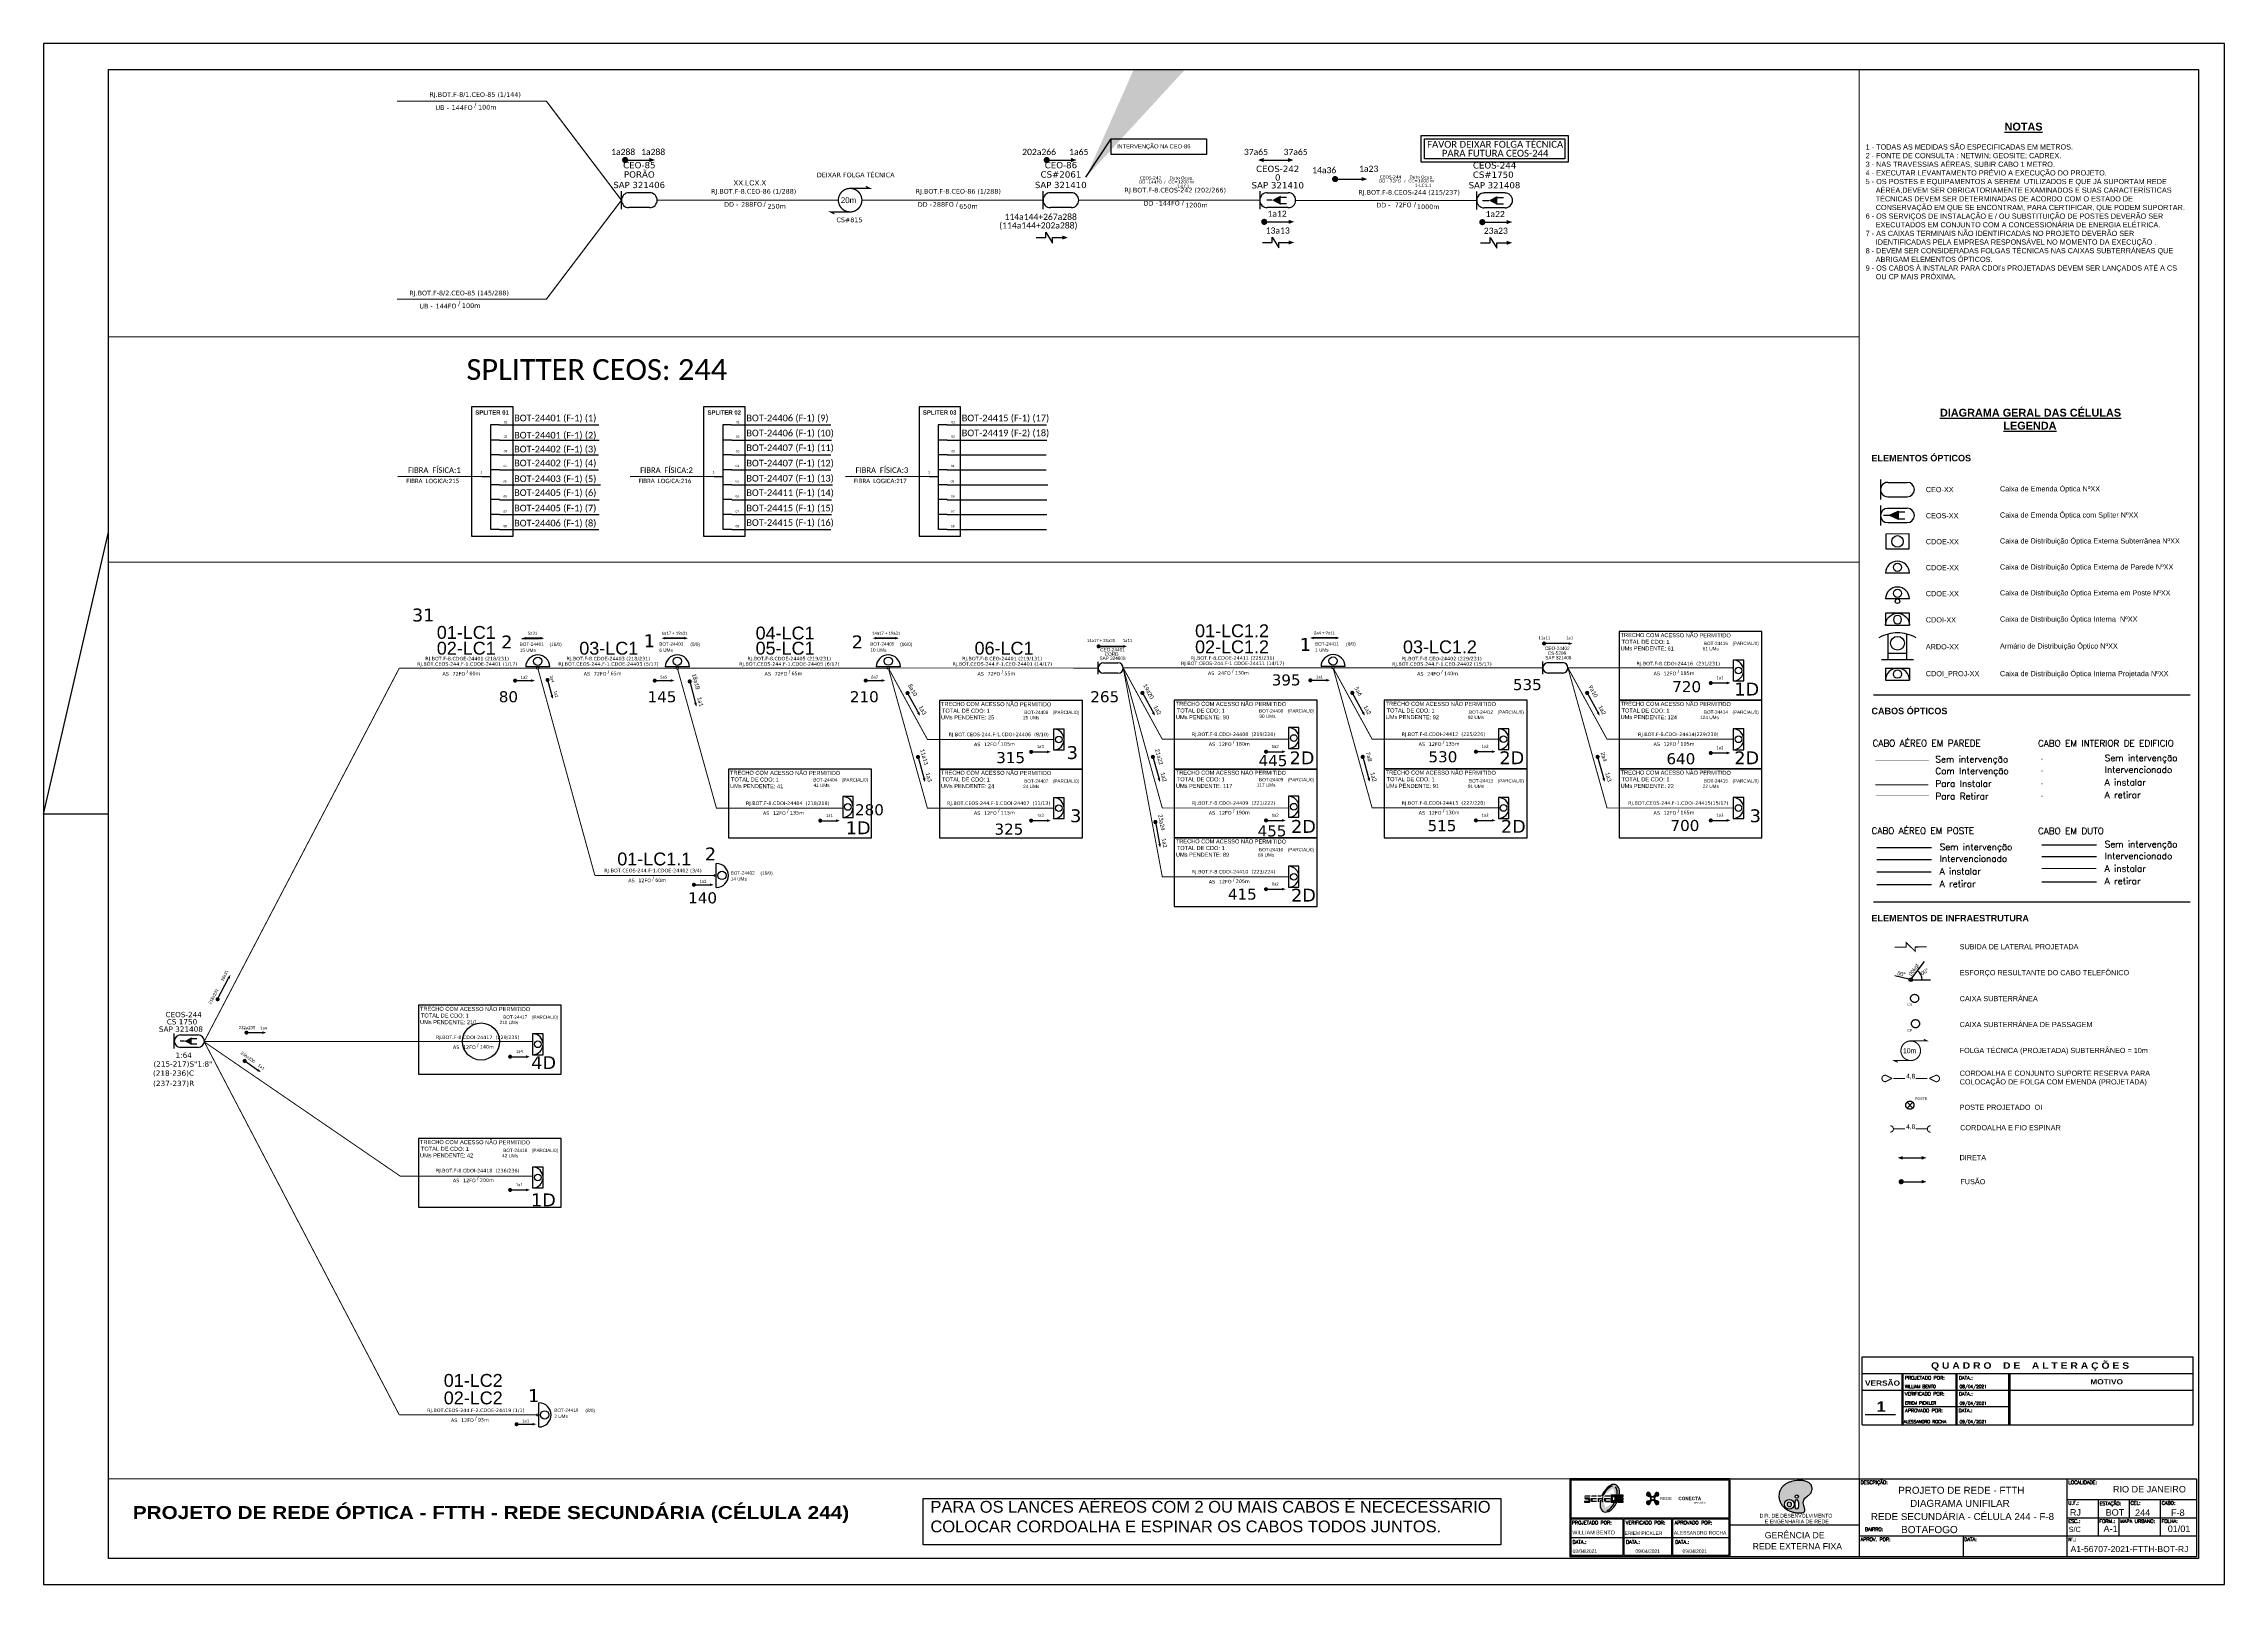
# Paper-space layout 'UN_CEOS-244' of a CAD drawing. Extents: x 1343 to 2184, y -388 to 206.
# The model-space entities are those that its viewports show. They can reach past a viewport. Long polylines and large blocks are cut down to what shows.
import ezdxf
from ezdxf.enums import TextEntityAlignment as Align

# ---------------------------------------------------------------- set-up
doc = ezdxf.new("R2010")
doc.units = 0
for name, pattern in [('ARILSUPP', [2.98, 1.42, -0.71, 0.14, -0.71]), ('DIVIDE', [1.25, 0.5, -0.25, 0, -0.25, 0, -0.25]), ('DOT', [0.25, 0, -0.25]), ('PHANTOM2', [1.25, 0.625, -0.125, 0.125, -0.125, 0.125, -0.125])]:
    doc.linetypes.add(name, pattern=pattern)
doc.layers.get('0').update_dxf_attribs({"linetype": 'CONTINUOUS'})
for name, color, linetype in [('10_4-POSTES', 1, 'CONTINUOUS'), ('20_0-LEGENDA_DOS_CDO_S', 1, 'CONTINUOUS'), ('20_1-CDO_INTERIOR', 1, 'CONTINUOUS'), ('20_2-CDO_POSTE', 1, 'CONTINUOUS'), ('20_4-CEOS', 1, 'CONTINUOUS'), ('20_5-CABO_AÉREO', 1, 'CONTINUOUS'), ('20_5-CEO', 1, 'CONTINUOUS'), ('30_4-SELO', 7, 'CONTINUOUS'), ('40_1-ETIQUETAS', 1, 'CONTINUOUS'), ('CAP_A_INSTALAR', 1, 'FENCELINE1'), ('CD_A_INSTALAR', 1, 'CONTINUOUS'), ('CDO_INTERIOR', 1, 'CONTINUOUS'), ('CDO_POSTE', 1, 'CONTINUOUS'), ('CEO', 1, 'CONTINUOUS'), ('CEO1', 1, 'CONTINUOUS'), ('CEOS', 1, 'CONTINUOUS'), ('LABEL_CABOS', 7, 'CONTINUOUS'), ('LC', 7, 'CONTINUOUS'), ('SETA', 7, 'CONTINUOUS'), ('TEXTO', 255, 'CONTINUOUS'), ('UMS', 2, 'FENCELINE1'), ('UNIFILAR', 7, 'CONTINUOUS'), ('VIEW', 7, 'CONTINUOUS')]:
    doc.layers.add(name, color=color, linetype=linetype)
doc.styles.add('ADESK1', font='romans.shx')
doc.styles.add('ARIAL', font='arial.ttf')
doc.styles.add('HMS', font='', dxfattribs={"height": 0.17})
doc.styles.add('NORMOGRAFO', font='arial.ttf')
doc.styles.add('ROMANS', font='romans.shx')
doc.styles.add('SIREDIT', font='verdana.ttf')
doc.styles.get('HMS').set_extended_font_data('Arial Black')
doc.linetypes.add('FENCELINE1', pattern='A,0.25,-0.1,[133,ltypeshp.shx,S=0.1,R=0,X=-0.1,Y=0],-0.1,1', length=1.45)
doc.dimstyles.new('CL', dxfattribs={"dimtxt": 1, "dimasz": 2, "dimexe": 0.18, "dimexo": 0.0625, "dimgap": 0.09, "dimtad": 0, "dimdec": 0, "dimrnd": 1, "dimzin": 0, "dimtxsty": 'SIREDIT', "dimblk": 'NONE', "dimcen": 0, "dimse1": 1, "dimse2": 1, "dimsd1": 1, "dimsd2": 1, "dimclrt": 7, "dimazin": 3, "dimtfac": 1, "dimtdec": 0, "dimtofl": 0, "dimtmove": 0, "dimatfit": 3, "dimtolj": 1, "dimtzin": 0})

# ---------------------------------------------------------------- blocks, each defined once
blk = doc.blocks.new('OI')
h = blk.add_hatch(color=40)
edge = h.paths.add_edge_path()
edge.add_spline(control_points=[(4.35, -0.67), (3.92, -0.99), (3.26, -1.5), (2.81, -2.59), (2.9, -3.5), (3.06, -4.27), (3.31, -4.85), (3.37, -5.39), (3.4, -5.88), (3.2, -6.4), (2.54, -6.61), (1.65, -6.63), (0.55, -6.67), (-0.56, -6.42), (-1.61, -6.14), (-2.77, -5.61), (-3.92, -4.77), (-4.89, -3.7), (-5.34, -2.65), (-5.6, -1.94), (-5.85, -0.96), (-5.71, 0.47), (-5.1, 2.02), (-4.14, 3.02), (-3.3, 3.61), (-2.37, 4.16), (-1.36, 4.44), (-0.56, 4.7), (0.79, 4.85), (2.24, 4.97), (3.79, 4.57), (4.67, 4.21), (5.44, 3.65), (5.76, 2.99), (6.03, 2.21), (6.01, 1.46), (5.72, 0.64), (5.31, 0.08), (4.88, -0.38), (4.51, -0.55), (4.35, -0.67)], knot_values=[0, 0, 0, 0, 1.60434, 2.417191, 3.427595, 4.282808, 4.776746, 5.304182, 5.888771, 6.258406, 6.858137, 7.79129, 8.986195, 10.124242, 11.187857, 12.242908, 13.953784, 15.414161, 16.515391, 17.349188, 17.675853, 19.552021, 21.515531, 22.568638, 23.63245, 24.621084, 25.782718, 26.745347, 27.142653, 29.870543, 31.004649, 31.921532, 32.709589, 33.801391, 34.042471, 35.192333, 35.971461, 36.628871, 37.254359, 37.836911, 37.836911, 37.836911, 37.836911], degree=3, periodic=0)
h.paths.add_polyline_path([(1.13, -0.87, -1), (-0.04, -0.87, -1)], flags=16)
edge = h.paths.add_edge_path(flags=16)
edge.add_ellipse((0.56, -3.59), major_axis=(-0.02, 1.71), ratio=0.361305, start_angle=0, end_angle=360)
h.paths.add_polyline_path([(-0.36, -3.62, -1), (-3.8, -3.62, -1)], flags=16)
edge = h.paths.add_edge_path(flags=0)
edge.add_ellipse((-2.08, -3.62), major_axis=(0, 0.885), ratio=0.758294, start_angle=0, end_angle=360)
at = {"color": 40}
for centre, radius in [((-2.08, -3.62), 1.72), ((0.54, -0.87), 0.587)]:
    blk.add_circle(centre, radius, dxfattribs=at)
blk.add_ellipse((-2.08, -3.62), major_axis=(0, 0.885), ratio=0.758294, start_param=-3.141592653589792, end_param=3.141592653589792, dxfattribs=at)
blk.add_ellipse((0.56, -3.59), major_axis=(-0.02, 1.71), ratio=0.361305, dxfattribs=at)
at = {"color": 40, "start_tangent": (-0.800898, -0.598801), "end_tangent": (-0.800898, -0.598801)}
blk.add_spline([(4.35, -0.67), (3.2, -1.78), (2.9, -2.54), (2.92, -3.55), (3.12, -4.38), (3.28, -4.85), (3.37, -5.37), (3.35, -5.95), (3.2, -6.29), (2.66, -6.55), (1.73, -6.63), (0.54, -6.62), (-0.58, -6.41), (-1.6, -6.11), (-2.56, -5.67), (-3.95, -4.67), (-4.89, -3.56), (-5.37, -2.56), (-5.64, -1.78), (-5.72, -1.46), (-5.63, 0.42), (-4.84, 2.22), (-4.13, 2.99), (-3.27, 3.62), (-2.4, 4.09), (-1.3, 4.47), (-0.37, 4.72), (0.02, 4.77), (2.75, 4.8), (3.85, 4.53), (4.69, 4.16), (5.31, 3.68), (5.85, 2.73), (5.93, 2.5), (5.94, 1.35), (5.67, 0.62), (5.29, 0.08), (4.84, -0.36), (4.35, -0.67)], degree=3, dxfattribs=at)
blk = doc.blocks.new('PDO_PRD')
at = {"color": 1}
blk.add_line((2.5, 0), (-2.5, 0), dxfattribs=at)
blk.add_circle((0, 1.19), 0.862, dxfattribs=at)
blk.add_arc((0, 0), 2.5, 0, 180, dxfattribs=at)
blk = doc.blocks.new('PDO_PST')
at = {"color": 1}
blk.add_line((2.5, 0), (-2.5, 0), dxfattribs=at)
for centre, radius in [((0, 1.19), 0.862), ((0, -0.46), 0.463)]:
    blk.add_circle(centre, radius, dxfattribs=at)
blk.add_arc((0, 0), 2.5, 0, 180, dxfattribs=at)
blk = doc.blocks.new('PDO_EDF')
at = {"color": 1}
for p, q in [((-2.5, 0), (-2.5, 2.5)), ((-2.5, 2.5), (2.5, 2.5)), ((2.5, 0), (-2.5, 0)), ((2.5, 2.5), (2.5, 0))]:
    blk.add_line(p, q, dxfattribs=at)
blk.add_circle((0, 1.19), 0.862, dxfattribs=at)
blk.add_arc((0, 0), 2.5, 0, 180, dxfattribs=at)
blk = doc.blocks.new('PDO_CVP')
at = {"color": 1}
blk.add_lwpolyline([(0, 1.62), (0, -1.62), (-4.72, -1.63), (-4.73, 1.61)], close=True, dxfattribs=at)
blk.add_circle((-2.36, -0.01), 1.21, dxfattribs=at)
blk = doc.blocks.new('A$C78986DF3')
at = {"layer": 'CEOS'}
blk.add_hatch(color=1, dxfattribs=at).paths.add_polyline_path([(0.0118, 0.23968), (0.00838, 0.23812), (0.0118, 0.23657)])
for p, q in [((0.0023, 0.1689), (0.12444, 0.1689)), ((0.0023, 0.08904), (0.12444, 0.08904))]:
    blk.add_line(p, q)
at = {"linetype": 'DOT', "ltscale": 0.1}
blk.add_line((0.06717, 0.14411), (0.08827, 0.14411), dxfattribs=at)
at = {"color": 5, "linetype": 'DOT', "ltscale": 0.1}
blk.add_line((0.06717, 0.13958), (0.08827, 0.13958), dxfattribs=at)
at = {"color": 1, "linetype": 'DOT', "ltscale": 0.1}
blk.add_line((0.06717, 0.13473), (0.08827, 0.13473), dxfattribs=at)
at = {"color": 3, "linetype": 'DOT', "ltscale": 0.1}
blk.add_line((0.06717, 0.12987), (0.08827, 0.12987), dxfattribs=at)
at = {"linetype": 'FENCELINE1', "ltscale": 0.05}
blk.add_line((0.00351, 0.10999), (0.02462, 0.10999), dxfattribs=at)
at = {"ltscale": 0.001}
blk.add_line((0.06717, 0.11107), (0.08827, 0.11107), dxfattribs=at)
at = {"color": 5, "linetype": 'FENCELINE1', "ltscale": 0.05}
blk.add_line((0.00351, 0.10546), (0.02462, 0.10546), dxfattribs=at)
at = {"color": 5, "ltscale": 0.001}
blk.add_line((0.06717, 0.10654), (0.08827, 0.10654), dxfattribs=at)
at = {"color": 3, "linetype": 'FENCELINE1', "ltscale": 0.05}
blk.add_line((0.00351, 0.09575), (0.02462, 0.09575), dxfattribs=at)
at = {"color": 3, "ltscale": 0.001}
blk.add_line((0.06717, 0.09683), (0.08827, 0.09683), dxfattribs=at)
at = {"color": 1}
for p, q in [((0.01591, 0.05924), (0.01044, 0.06051)), ((0.0161, 0.05958), (0.01712, 0.05857)), ((0.01711, 0.05958), (0.01611, 0.05857)), ((0.01704, 0.05964), (0.02188, 0.06604)), ((0.01732, 0.05907), (0.02421, 0.05907))]:
    blk.add_line(p, q, dxfattribs=at)
at = {"color": 0, "linetype": 'DIVIDE', "ltscale": 0.05, "const_width": 0.00008}
blk.add_lwpolyline([(0.02365, 0.14357), (0.00301, 0.14357)], dxfattribs=at)
at = {"color": 5, "linetype": 'DIVIDE', "ltscale": 0.05, "const_width": 0.00008}
blk.add_lwpolyline([(0.02385, 0.13901), (0.00301, 0.13901)], dxfattribs=at)
at = {"color": 1, "linetype": 'DIVIDE', "ltscale": 0.05, "const_width": 0.0004}
blk.add_lwpolyline([(0.02345, 0.13425), (0.00301, 0.13425)], dxfattribs=at)
at = {"color": 3, "linetype": 'DIVIDE', "ltscale": 0.05, "const_width": 0.00008}
blk.add_lwpolyline([(0.0032, 0.13009), (0.02365, 0.13009)], dxfattribs=at)
at = {"color": 1, "linetype": 'CONTINUOUS', "ltscale": 0.001, "const_width": 0.0004}
blk.add_lwpolyline([(0.06706, 0.10196), (0.08817, 0.10196)], dxfattribs=at)
at = {"color": 1, "linetype": 'FENCELINE1', "ltscale": 0.05}
blk.add_lwpolyline([(0.00351, 0.10061, 0.0005, 0.0005, 0), (0.02462, 0.10061, 0.0005, 0.0005, 0)], format="xyseb", dxfattribs=at)
at = {"color": 5, "linetype": 'DIVIDE', "const_width": 0.0004}
blk.add_lwpolyline([(0.02278, 0.07173), (0.01838, 0.07168), (0.01838, 0.06996), (0.01484, 0.07341), (0.01484, 0.07168), (0.01044, 0.07163)], dxfattribs=at)
at = {"color": 1, "const_width": 0.00042}
blk.add_lwpolyline([(0.01661, 0.03546, 1.000012), (0.01661, 0.0279, 0.999978)], format="xyb", close=True, dxfattribs=at)
at = {"color": 1, "const_width": 0.000394}
for points in [[(0.01661, 0.03546), (0.02291, 0.03546), (0.02165, 0.03609)], [(0.01661, 0.0279), (0.01031, 0.0279), (0.01157, 0.02727)]]:
    blk.add_lwpolyline(points, dxfattribs=at)
for points in [[(0.00939, 0.021, 0.0004, 0.0004, 0), (0.00701, 0.02221, 0.0004, 0.0004, 1.175638), (0.0069, 0.01977, 0.0004, 0.0004, 0), (0.00939, 0.021, 0.0004, 0.0004, 0)], [(0.02383, 0.02102, 0.0004, 0.0004, 0), (0.02631, 0.01976, 0.0004, 0.0004, 1.175638), (0.02622, 0.0222, 0.0004, 0.0004, 0), (0.02383, 0.02102, 0.0004, 0.0004, 0)], [(0.0087, 0.00277, 0.0004, 0.0004, -1), (0.0087, 0.0003, 0.0004, 0.0004, 0)], [(0.02425, 0.00278, 0.0004, 0.0004, 1), (0.02425, 0.00031, 0.0004, 0.0004, 0)]]:
    blk.add_lwpolyline(points, format="xyseb")
at = {"const_width": 0.0004}
for points in [[(0.00996, 0.021), (0.01446, 0.021)], [(0.01854, 0.02101), (0.02304, 0.02101)], [(0.00996, 0.00153), (0.01446, 0.00153)], [(0.01854, 0.00155), (0.02304, 0.00155)]]:
    blk.add_lwpolyline(points, dxfattribs=at)
at = {"color": 1, "linetype": 'PHANTOM2'}
for points in [[(0.0174, 0.01181), (0.01518, 0.0096)], [(0.0174, 0.0096), (0.01518, 0.01181)]]:
    blk.add_lwpolyline(points, dxfattribs=at)
at = {"color": 1}
blk.add_circle((0.01661, 0.05907), 0.000714, dxfattribs=at)
at = {"color": 5, "linetype": 'PHANTOM2'}
for centre in [(0.01811, 0.05187), (0.01846, 0.04212)]:
    blk.add_circle(centre, 0.00157, dxfattribs=at)
at = {"color": 1, "linetype": 'PHANTOM2'}
blk.add_circle((0.01629, 0.01071), 0.00157, dxfattribs=at)
at = {"color": 7}
blk.add_arc((0.01661, 0.05908), 0.00441, 359.96377, 52.87661, dxfattribs=at)
at = {"layer": 'CDO_INTERIOR', "color": 8}
for p, q in [((0.0069, 0.1792), (0.0161, 0.1792)), ((0.0069, 0.1792), (0.0069, 0.1746)), ((0.0161, 0.1792), (0.0161, 0.1746)), ((0.0069, 0.1746), (0.0161, 0.1746))]:
    blk.add_line(p, q, dxfattribs=at)
blk.add_circle((0.0115, 0.1769), 0.00159, dxfattribs=at)
blk.add_arc((0.0115, 0.1746), 0.0046, 0.02759, 180.02759, dxfattribs=at)
at = {"layer": 'CEO', "color": 1}
for p, q in [((0.00497, 0.25191), (0.00496, 0.24417)), ((0.00773, 0.2508), (0.01527, 0.25079)), ((0.00773, 0.24527), (0.01527, 0.24527))]:
    blk.add_line(p, q, dxfattribs=at)
at = {"layer": 'CEO', "color": 1, "linetype": 'CONTINUOUS'}
for p, q in [((0.00792, 0.18502), (0.00792, 0.19235)), ((0.00792, 0.18257), (0.00792, 0.18502)), ((0.00792, 0.18502), (0.0115, 0.18502)), ((0.0115, 0.18502), (0.01509, 0.18502)), ((0.01509, 0.18502), (0.01509, 0.19235)), ((0.01509, 0.18257), (0.01509, 0.18502)), ((0.00536, 0.18257), (0.00792, 0.18257)), ((0.00792, 0.18257), (0.0115, 0.18257)), ((0.0115, 0.18257), (0.01509, 0.18257)), ((0.01509, 0.18257), (0.01765, 0.18257))]:
    blk.add_line(p, q, dxfattribs=at)
at = {"layer": 'CEO', "color": 1}
blk.add_circle((0.0115, 0.18878), 0.00267, dxfattribs=at)
for centre, start, end in [((0.00773, 0.24804), 89.95782, 269.95782), ((0.01527, 0.24803), 269.95782, 89.95782)]:
    blk.add_arc(centre, 0.00276, start, end, dxfattribs=at)
at = {"layer": 'CEO', "color": 1, "linetype": 'CONTINUOUS'}
for start, end in [(104.36291, 119.75415), (90, 104.36251), (75.63749, 90), (60.24585, 75.63709)]:
    blk.add_arc((0.0115, 0.17836), 0.01444, start, end, dxfattribs=at)
at = {"layer": 'CEOS', "color": 1}
for p, q in [((0.00496, 0.24191), (0.00497, 0.23417)), ((0.00617, 0.23811), (0.00838, 0.23812)), ((0.00772, 0.24081), (0.01526, 0.24082)), ((0.00774, 0.23528), (0.01528, 0.23529))]:
    blk.add_line(p, q, dxfattribs=at)
for points in [[(0.00838, 0.23812), (0.0118, 0.23968)], [(0.00838, 0.23812), (0.0118, 0.23657)], [(0.0118, 0.23968), (0.0118, 0.23657)], [(0.0118, 0.23946), (0.01439, 0.23947)], [(0.0118, 0.23679), (0.0144, 0.2368)]]:
    blk.add_lwpolyline(points, dxfattribs=at)
for centre, start, end in [((0.00773, 0.23804), 90.12295, 270.12295), ((0.01527, 0.23806), 270.12295, 90.12295)]:
    blk.add_arc(centre, 0.00276, start, end, dxfattribs=at)
at = {"layer": 'CDO_INTERIOR', "color": 1, "xscale": -0.0018431999999997, "yscale": 0.0018431999999997, "zscale": 0.0018431999999997}
blk.add_blockref('PDO_EDF', (0.0115, 0.19573), dxfattribs=at)
at = {"layer": 'CDO_POSTE', "color": 1, "xscale": 0.0018431999999997, "yscale": 0.0018431999999997, "zscale": 0.0018431999999997}
for name, p in [('PDO_PRD', (0.0115, 0.21585)), ('PDO_PST', (0.0115, 0.20585))]:
    blk.add_blockref(name, p, dxfattribs=at)
at = {"layer": 'CEO1', "color": 1, "xscale": 0.0018431999999997, "yscale": 0.0018431999999997, "zscale": 0.0018431999999997}
blk.add_blockref('PDO_CVP', (0.01586, 0.22806), dxfattribs=at)
at = {"color": 7, "style": 'NORMOGRAFO'}
for s, rotation, p in [('00°', 348.19171, (0.01135, 0.0609, 0.10822)), ('00kgf', 52.99999, (0.01684, 0.06038, 0.10822)), ('00°', 32.49215, (0.02103, 0.06067, 0.10822))]:
    blk.add_text(s, height=0.0015, rotation=rotation, dxfattribs=at).set_placement(p)
at = {"color": 5, "style": 'ARIAL'}
for s, p in [('CS', (0.01526, 0.04902)), ('CP', (0.01526, 0.03902))]:
    blk.add_text(s, height=0.001, dxfattribs=at).set_placement(p)
at = {"color": 1}
blk.add_text('10m', height=0.00189, dxfattribs=at).set_placement((0.01364, 0.03074))
at = {"style": 'ARIAL'}
for p in [(0.01661, 0.021), (0.01661, 0.00154)]:
    blk.add_text('4,8', height=0.0018, dxfattribs=at).set_placement(p, align=Align.CENTER)
at = {"color": 1, "style": 'ARIAL'}
blk.add_text('POSTE', height=0.001, dxfattribs=at).set_placement((0.01825, 0.01272))
at = {"linetype": 'BYBLOCK', "style": 'ARIAL'}
for s, insert, char_height, width, attachment_point in [('{\\fArial|b1|i0|c0|p34;\\H1.5x;\\L                       DIAGRAMA GERAL DAS CÉLULAS\\P                                            LEGENDA}', (0.00111, 0.27919), 0.002, 0.1232013, 1), ('{\\fArial|b1|i0|c0|p34;ELEMENTOS ÓPTICOS}', (0.00147, 0.26142), 0.0025, 0.1232013, 1), ('CEO-XX', (0.02244, 0.24803), 0.002, 0.0732268, 4), ('Caixa de Emenda Óptica NºXX', (0.05103, 0.24803), 0.002, 0.0732268, 4), ('CEOS-XX', (0.02244, 0.23795), 0.002, 0.0732268, 4), ('Caixa de Emenda Óptica com Spliter NºXX', (0.05103, 0.23795), 0.002, 0.0732268, 4), ('CDOE-XX', (0.02244, 0.22794), 0.002, 0.086699, 4), ('Caixa de Distribuição Óptica Externa Subterrânea NºXX', (0.05103, 0.22794), 0.002, 0.086699, 4), ('CDOE-XX', (0.02244, 0.21792), 0.002, 0.0806851, 4), ('Caixa de Distribuição Óptica Externa de Parede NºXX', (0.05103, 0.21792), 0.002, 0.0806851, 4), ('CDOE-XX', (0.02244, 0.20792), 0.002, 0.0732268, 4), ('Caixa de Distribuição Óptica Externa em Poste NºXX', (0.05103, 0.20792), 0.002, 0.0732268, 4), ('CDOI-XX', (0.02244, 0.19781), 0.002, 0.0732268, 4), ('Caixa de Distribuição Óptica Interna  NºXX', (0.05103, 0.19781), 0.002, 0.0732268, 4), ('ARDO-XX', (0.02244, 0.18743), 0.002, 0.0732268, 4), ('Armário de Distribuição Óptico NºXX', (0.05103, 0.18743), 0.002, 0.0732268, 4), ('CDOI_PROJ-XX', (0.02244, 0.17679), 0.002, 0.0793824, 4), ('Caixa de Distribuição Óptica Interna Projetada NºXX', (0.05103, 0.17679), 0.002, 0.0793824, 4), ('{\\fArial|b1|i0|c0|p34;CABOS ÓPTICOS}', (0.00147, 0.16392), 0.0025, 0.1232013, 1), ('{\\fArial|b1|i0|c0|p34;ELEMENTOS DE INFRAESTRUTURA}', (0.00147, 0.08406), 0.0025, 0.1232013, 1), ('SUBIDA DE LATERAL PROJETADA', (0.03549, 0.0728), 0.002, 0.0732268, 1), ('ESFORÇO RESULTANTE DO CABO TELEFÔNICO ', (0.03549, 0.0628), 0.002, 0.0732268, 1), ('CAIXA SUBTERRÂNEA', (0.03549, 0.0528), 0.002, 0.0732268, 1), ('CAIXA SUBTERRÂNEA DE PASSAGEM', (0.03549, 0.0428), 0.002, 0.0732268, 1), ('FOLGA TÉCNICA (PROJETADA) SUBTERRÂNEO = 10m', (0.03549, 0.0328), 0.002, 0.0919522, 1), ('CORDOALHA E CONJUNTO SUPORTE RESERVA PARA\\PCOLOCAÇÃO DE FOLGA COM EMENDA (PROJETADA)', (0.03549, 0.02403), 0.002, 0.0919522, 1), ('POSTE PROJETADO  OI', (0.03549, 0.0109), 0.002, 0.0732268, 1), ('CORDOALHA E FIO ESPINAR', (0.03567, 0.00303), 0.002, 0.0919522, 1)]:
    blk.add_mtext(s, dxfattribs=dict(at, insert=insert, char_height=char_height, width=width, attachment_point=attachment_point))
at = {"char_height": 0.002489, "attachment_point": 1, "style": 'ADESK1'}
for s, insert, width in [('CABO AÉREO EM PAREDE', (0.0019, 0.15149), 0.0551807), ('CABO EM INTERIOR DE EDIFICIO', (0.06569, 0.15146), 0.0653294), ('Sem intervenção', (0.02613, 0.14532), 0.0551807), ('Sem intervenção', (0.09142, 0.1458), 0.0551807), ('Com Intervenção', (0.02613, 0.14079), 0.0551807), ('Para Instalar', (0.02613, 0.13593), 0.0551807), ('A instalar', (0.09142, 0.13642), 0.0551807), ('Intervencionado', (0.09142, 0.14127), 0.0551807), ('Para Retirar', (0.02613, 0.13108), 0.0551807), ('A retirar', (0.09142, 0.13156), 0.0551807), ('CABO AÉREO EM POSTE', (0.00153, 0.11774), 0.0551807), ('Sem intervenção', (0.02777, 0.11152), 0.0551807), ('CABO EM DUTO', (0.06569, 0.11768), 0.0551807), ('Sem intervenção', (0.09142, 0.11258), 0.0551807), ('A instalar', (0.02777, 0.10213), 0.0551807), ('Intervencionado', (0.02777, 0.10699), 0.0551807), ('A instalar', (0.09142, 0.1032), 0.0551807), ('Intervencionado', (0.09142, 0.10805), 0.0551807), ('A retirar', (0.02777, 0.09728), 0.0551807), ('A retirar', (0.09142, 0.09834), 0.0551807)]:
    blk.add_mtext(s, dxfattribs=dict(at, insert=insert, width=width))
blk = doc.blocks.new('LOGOTIPO_REDE_CONECTA')
h = blk.add_hatch(color=40)
h.dxf.hatch_style = 1
h.paths.add_polyline_path([(2086.7, 1517.1), (2086.3, 1517.1, 0.924122), (2086.5, 1514, -0.371445), (2088.6, 1512.1, -0.414214), (2090, 1513.5, -0.416703), (2088, 1515.6, 0.373404)])
h.paths.add_polyline_path([(2095, 1515.4), (2095, 1515.7, 0.929009), (2092, 1515.6, -0.416703), (2090, 1513.5, -0.414214), (2091.4, 1512, -0.371445), (2093.5, 1514, 0.373557)])
h.paths.add_polyline_path([(2093.5, 1510.1, -0.416703), (2091.4, 1512.1, -0.414214), (2090, 1510.7, -0.371445), (2092, 1508.5, 0.924122), (2095, 1508.4), (2095, 1508.8, 0.373404)])
h.paths.add_polyline_path([(2090, 1510.7, -0.414214), (2088.6, 1512, -0.416703), (2086.5, 1510.1, 0.913444), (2086.3, 1507.1), (2086.7, 1507.1, 0.364971), (2088, 1508.5, -0.371445)])
at = {"color": 40}
for points in [[(2086.5, 1514, -0.370562), (2088.6, 1512.1)], [(2088, 1515.6, 0.416703), (2090, 1513.5)], [(2092, 1515.6, -0.416703), (2090, 1513.5)], [(2093.5, 1514, 0.370562), (2091.4, 1512)], [(2086.5, 1510.1, 0.416703), (2088.6, 1512)], [(2088, 1508.5, -0.370562), (2090, 1510.7)], [(2092, 1508.5, 0.370562), (2090, 1510.7)], [(2093.5, 1510.1, -0.416703), (2091.4, 1512.1)]]:
    blk.add_lwpolyline(points, format="xyb", dxfattribs=at)
blk.add_circle((2090, 1512.1), 1.4, dxfattribs=at)
for centre, start, end in [((2086.5, 1515.6), 1.6038, 267.7221), ((2093.5, 1515.5), 271.6274, 177.7457), ((2086.5, 1508.6), 92.3533, 358.4716), ((2093.5, 1508.6), 182.2779, 88.3962)]:
    blk.add_arc(centre, 1.51, start, end, dxfattribs=at)
at = {"width": 46.358, "attachment_point": 1}
for s, insert, char_height in [('{\\fBankGothic Md BT|b0|i0|c0|p34;REDE }', (2095.9, 1513.3), 2.5), ('{\\fBankGothic Md BT|b1|i0|c0|p34; CONECTA}', (2109.7, 1513.4), 2.7)]:
    blk.add_mtext(s, dxfattribs=dict(at, insert=insert, char_height=char_height))
at = {"color": 40, "insert": (2123.2, 1509.6), "char_height": 1.5, "width": 46.358, "attachment_point": 1}
blk.add_mtext('{\\fBankGothic Md BT|b0|i0|c0|p34;operações }', dxfattribs=at)
blk = doc.blocks.new('CEOS_RP_CT_DRT')
at = {"layer": '20_4-CEOS', "color": 0}
for p, q in [((-4.54, 1.19), (-1.19, 1.19)), ((-1.19, -1.19), (-4.54, -1.19))]:
    blk.add_line(p, q, dxfattribs=at)
for points in [[(-5.73, -1.43), (-5.73, 1.44)], [(-3.79, 0), (-4.59, 0)], [(-2.47, 0.48), (-1.45, 0.48)], [(-2.47, -0.52), (-1.45, -0.52)]]:
    blk.add_lwpolyline(points, dxfattribs=at)
blk.add_lwpolyline([(-3.79, 0, 0, 1.47, 0), (-2.41, 0, 1.47, 1.47, 0)], format="xyseb", dxfattribs=at)
for centre, start, end in [((-4.54, 0), 90, 270), ((-1.19, 0), 270, 90)]:
    blk.add_arc(centre, 1.19, start, end, dxfattribs=at)
at = {"layer": '20_4-CEOS', "color": 7, "style": 'SIREDIT'}
for tag, p in [('Nº_DA_CEOS', (-2.86, 5.6)), ('LOCAL', (-2.86, 4.24)), ('SAP', (-2.86, 2.78)), ('RACIO_SPLITAGEM', (-2.86, -1.88)), ('FIBRAS_SPLITTER', (-2.86, -3.58)), ('RESERVA_FINAIS', (-2.86, -6.39)), ('FIBRAS_TOP_C', (-2.86, -5.08))]:
    blk.add_attdef(tag, text='', height=1.01, dxfattribs=at).set_placement(p, align=Align.TOP_CENTER)
blk = doc.blocks.new('ETIQUETA_RS5F')
at = {"layer": '40_1-ETIQUETAS', "color": 0, "style": 'SIREDIT'}
blk.add_text('/', height=1.5, dxfattribs=at).set_placement((1.58, -1.95), align=Align.RIGHT)
for tag, p in [('ETIQUETA_R_SECUNDARIA', (1.21, 2.1)), ('ETIQUETA_R_PRIMARIA', (1.21, 4.1)), ('F_ATIVAS/F_MORTAS', (1.14, -4.24))]:
    blk.add_attdef(tag, text='', height=1.5, dxfattribs=at).set_placement(p, align=Align.MIDDLE_CENTER)
for tag, p in [('TIPO_CABO', (-6.58, -2.12)), ('CAP_CABO', (0.4, -2.09))]:
    blk.add_attdef(tag, text='', height=1.5, dxfattribs=at).set_placement(p, align=Align.MIDDLE_RIGHT)
blk.add_attdef('METROS', text='', height=1.5, dxfattribs=at).set_placement((2.14, -1.95), align=Align.MIDDLE_LEFT)
for tag, p in [('FUSÃO_1', (0.85, -8.39)), ('FUSÃO_2', (0.85, -10.6)), ('FUSÃO_3', (0.85, -12.93)), ('FUSÃO_4', (0.85, -15.14)), ('FUSÃO_5', (0.85, -17.16))]:
    blk.add_attdef(tag, text='', height=1.5, dxfattribs=at).set_placement(p, align=Align.CENTER)
blk = doc.blocks.new('CDOE_POSTE_')
at = {"color": 1}
blk.add_line((12.92, -5.49), (-2.38, -5.49), dxfattribs=at)
for centre, radius in [((5.27, -1.86), 2.64), ((5.27, -6.2), 0.708)]:
    blk.add_circle(centre, radius, dxfattribs=at)
blk.add_arc((5.27, -5.49), 7.65, 0, 180, dxfattribs=at)
blk = doc.blocks.new('CEO')
at = {"layer": '20_4-CEOS', "color": 0}
for p, q in [((33949.46, 58973.81), (33949.46, 58980.64)), ((33952.29, 58980.06), (33960.24, 58980.06)), ((33960.24, 58974.39), (33952.29, 58974.39))]:
    blk.add_line(p, q, dxfattribs=at)
for centre, start, end in [((33952.29, 58977.22), 90, 270), ((33960.24, 58977.22), 270, 90)]:
    blk.add_arc(centre, 2.83, start, end, dxfattribs=at)
at = {"layer": '20_4-CEOS', "color": 7, "style": 'SIREDIT'}
for tag, p in [('Nº_DA_CEOS', (33956.27, 58990.52)), ('LOCAL', (33956.27, 58987.31)), ('SAP', (33956.27, 58983.82)), ('RACIO_SPLITAGEM', (33956.27, 58972.74)), ('FIBRAS_SPLITTER', (33956.27, 58968.71)), ('RESERVA_FINAIS', (33956.27, 58962.02)), ('FIBRAS_TOP_C', (33956.27, 58965.14))]:
    blk.add_attdef(tag, text='', height=2.4, dxfattribs=at).set_placement(p, align=Align.TOP_CENTER)
blk = doc.blocks.new('CDOI_INT')
at = {"layer": '20_1-CDO_INTERIOR', "color": 0}
blk.add_lwpolyline([(4.25, -4.25), (4.25, 4.25), (0, 4.25), (0, -4.25)], close=True, dxfattribs=at)
blk.add_circle((2.12, 0), 1.36, dxfattribs=at)
blk.add_arc((0, 0), 4.25, 270, 90, dxfattribs=at)
at = {"layer": '20_0-LEGENDA_DOS_CDO_S', "color": 0, "style": 'ARIAL'}
for tag, p in [('CDO_N', (-0.08, 10.38)), ('SPLITER_1', (21.18, 10.38)), ('SAP', (-0.08, 6.23)), ('SURVEY', (-0.08, 8.2)), ('SPLITER_2', (21.19, 8.68)), ('1:XX', (5.94, -2.22)), ('UMS', (5.94, -4.24))]:
    blk.add_attdef(tag, p, '', height=1.36, dxfattribs=at)
blk.add_attdef('FIBRAS_UTILIZADAS', text='', height=1.36, dxfattribs=at).set_placement((15.34, 10.38), align=Align.CENTER)
blk = doc.blocks.new('CDOE-TEXTO_PADRÃO')
at = {"layer": '20_0-LEGENDA_DOS_CDO_S', "color": 0, "style": 'ARIAL'}
for tag, p in [('CDO_N', (0.49, 7.39)), ('SAP', (0.51, 1.67)), ('CORDOALHA', (0.5, 4.33)), ('SPLITER_1', (0.59, -0.91)), ('(XX-XX_F)S', (0.54, -8.29)), ('SPLITER_2', (0.6, -3.55)), ('(XX-XX_L)S', (0.55, -10.83)), ('UMS', (0.55, -13.15))]:
    blk.add_attdef(tag, p, '', height=1.7, rotation=0.11799, dxfattribs=at)
blk.add_attdef('FIBRAS_UTILIZADAS', text='', height=1.7, rotation=0.11799, dxfattribs=at).set_placement((19.77, 7.43), align=Align.CENTER)
blk = doc.blocks.new('*U44')
at = {"layer": '20_5-CEO'}
for p, q in [((-1.56, 1.26), (1.8, 1.26)), ((1.8, -1.13), (-1.56, -1.13))]:
    blk.add_line(p, q, dxfattribs=at)
blk.add_lwpolyline([(-2.75, 1.51), (-2.75, -1.38)], dxfattribs=at)
for centre, start, end in [((-1.56, 0.07), 90, 270), ((1.8, 0.07), 270, 90)]:
    blk.add_arc(centre, 1.2, start, end, dxfattribs=at)
at = {"layer": '20_5-CEO', "color": 7, "style": 'SIREDIT'}
for tag, p in [('LOCAL', (0.12, 4.23)), ('FID', (0.11, 5.61)), ('SAP', (0.12, 2.97)), ('FIBRAS_RESERVA', (0.12, -1.94))]:
    blk.add_attdef(tag, text='', height=1.01, dxfattribs=at).set_placement(p, align=Align.TOP_CENTER)
at = {"layer": '20_5-CEO', "color": 7, "style": 'SIREDIT', "flags": 3}
blk.add_attdef('QTDE', (-4.88, -7.06), '', height=1.01, dxfattribs=at)
at = {"layer": '20_5-CEO', "color": 7, "style": 'SIREDIT'}
for tag, flags, p in [('ID_ATIVIDADE', 3, (0.11, -3.51)), ('FATOR', 1, (0.11, -4.82))]:
    blk.add_attdef(tag, text='', height=1.01, dxfattribs=dict(at, flags=flags)).set_placement(p, align=Align.TOP_CENTER)
blk = doc.blocks.new('INST_CB_DT_OCUP_CFOA-SM-D1')
at = {"layer": 'LABEL_CABOS', "color": 0, "style": 'SIREDIT'}
for tag, flags, p in [('ID_ATIVIDADE', 3, (1.31, 2.67)), ('FATOR', 1, (11.56, 2.55))]:
    blk.add_attdef(tag, text='', height=1, rotation=359.69001, dxfattribs=dict(at, flags=flags)).set_placement(p, align=Align.MIDDLE_CENTER)
for tag, p in [('TIPO_CABO', (1.11, 0)), ('DESTINO_CABO', (3.13, 1.26)), ('CABO', (4.69, -0.05)), ('/', (7.71, -0.05)), ('LANCE', (10.41, 0.02)), ('TIPO_CABO', (13.11, 1.24)), ('UND', (16.46, 0)), ('FID', (13.65, -1.41))]:
    blk.add_attdef(tag, text='', height=1, rotation=359.69001, dxfattribs=at).set_placement(p, align=Align.MIDDLE_CENTER)
blk.add_attdef('QTDE', (11.93, -0.45), '', height=1, rotation=359.69001, dxfattribs=at)
blk = doc.blocks.new('INST_CB_DT_OCUP_CFOA-SM-D0')
at = {"layer": 'LABEL_CABOS', "color": 0, "style": 'SIREDIT'}
for tag, flags, p in [('ID_ATIVIDADE', 3, (1.31, 2.67)), ('FATOR', 1, (11.56, 2.55))]:
    blk.add_attdef(tag, text='', height=1, rotation=359.69001, dxfattribs=dict(at, flags=flags)).set_placement(p, align=Align.MIDDLE_CENTER)
for tag, p in [('TIPO_CABO', (1.11, 0)), ('DESTINO_CABO', (3.13, 1.26)), ('CABO', (4.69, -0.05)), ('/', (7.71, -0.05)), ('LANCE', (10.41, 0.02)), ('TIPO_CABO', (13.11, 1.24)), ('UND', (16.46, 0)), ('FID', (13.65, -1.41))]:
    blk.add_attdef(tag, text='', height=1, rotation=359.69001, dxfattribs=at).set_placement(p, align=Align.MIDDLE_CENTER)
blk.add_attdef('QTDE', (11.93, -0.45), '', height=1, rotation=359.69001, dxfattribs=at)
blk = doc.blocks.new('*U49')
at = {"color": 3}
blk.add_lwpolyline([(0.0000405, 0.0000662), (0.0001936, 0.0000662), (0.0001936, 0.000041), (0.0000405, 0.000041)], close=True, dxfattribs=at)
at = {"color": 3, "style": 'ARIAL'}
blk.add_attdef('SERVIÇO_EM_EMENDA_EXIST', text='', height=0.00000666, dxfattribs=at).set_placement((0.0001321, 0.0000506), align=Align.RIGHT)
blk.add_attdef('FID', (0.0001344, 0.0000506), '', height=0.00000666, dxfattribs=at)
at = {"layer": '10_4-POSTES', "style": 'ROMANS'}
for tag, p, flags in [('ID_ATIVIDADE', (-0.0000068, -0.0000086), 3), ('QTDE', (-0.000006, -0.000014), 3), ('FATOR', (-0.0000019, -0.0000113), 1)]:
    blk.add_attdef(tag, p, '', height=0.00000209, dxfattribs=dict(at, flags=flags))
at = {"color": 3}
blk.add_leader([(-0.0000002, 0.0000042), (0.0000405, 0.0000662)], dimstyle='CL', override={"dimgap": 0.09, "dimtad": 0}, dxfattribs=at)

msp = doc.modelspace()

# ---------------------------------------------------------------- linework, layer by layer
at = {"color": 3, "ltscale": 9e-07}
for points in [[(57023.12, 59784.05), (57070.35, 59784.05), (57070.35, 59775.54), (57023.12, 59775.54)], [(57024.17, 59783), (57069.3, 59783), (57069.3, 59776.59), (57024.17, 59776.59)]]:
    msp.add_lwpolyline(points, close=True, dxfattribs=at)
at = {"color": 0, "const_width": 0.99}
for points in [[(56766.58, 59776.19, 1), (56767.57, 59776.19, 1)], [(56902.15, 59776.19, 1), (56903.14, 59776.19, 1)], [(56994.91, 59770.07, 1), (56995.9, 59770.07, 1)], [(56972.11, 59756.32, 1), (56973.1, 59756.32, 1)], [(57042.24, 59756.23, 1), (57043.23, 59756.23, 1)]]:
    msp.add_lwpolyline(points, format="xyb", close=True, dxfattribs=at)
at = {"color": 5, "const_width": 0.42}
msp.add_lwpolyline([(56839.43, 59767.07, 1.000012), (56839.43, 59759.51, 0.999978)], format="xyb", close=True, dxfattribs=at)
at = {"color": 5, "const_width": 0.394}
for points in [[(56839.43, 59767.07), (56845.73, 59767.07), (56844.47, 59767.7)], [(56839.43, 59759.51), (56833.13, 59759.51), (56834.39, 59758.88)]]:
    msp.add_lwpolyline(points, dxfattribs=at)
at = {"color": 0}
for points in [[(56902.38, 59751.27), (56902.38, 59753.02), (56904.48, 59749.52), (56904.48, 59751.27)], [(56975.16, 59749.68), (56975.16, 59751.43), (56977.25, 59747.93), (56977.25, 59749.68)], [(57045.29, 59749.59), (57045.29, 59751.34), (57047.39, 59747.84), (57047.39, 59749.59)]]:
    msp.add_lwpolyline(points, dxfattribs=at)
at = {"color": 7}
for points in [[(56596.5, 59224.3), (56615.51, 59224.3), (56615.51, 59283.32), (56596.5, 59283.32)], [(56702.51, 59224.3), (56721.52, 59224.3), (56721.52, 59283.32), (56702.51, 59283.32)], [(56800.83, 59224.3), (56819.84, 59224.3), (56819.84, 59283.32), (56800.83, 59283.32)]]:
    msp.add_lwpolyline(points, close=True, dxfattribs=at)
at = {"const_width": 1.1}
for points in [[(57195.35, 59169.14, 1), (57196.45, 59169.14, 1)], [(56952.85, 59167.6, 1), (56953.95, 59167.6, 1)], [(56635.25, 59148.93, 1), (56636.35, 59148.93, 1)], [(56653.29, 59149.83, 1), (56653.58, 59148.77, 1)], [(56711.24, 59148.96, 1), (56712.34, 59148.96, 1)], [(56826.08, 59148.99, 1), (56827.18, 59148.99, 1)], [(57068.16, 59149.11, 1), (57069.26, 59149.11, 1)], [(57286.1, 59147.66, 1), (57287.19, 59147.66, 1)], [(56916.16, 59110.16, 1), (56917.26, 59110.16, 1)], [(57044.01, 59110.25, 1), (57045.11, 59110.25, 1)], [(57158.24, 59110.28, 1), (57159.34, 59110.28, 1)], [(57286.1, 59109.57, 1), (57287.19, 59109.57, 1)], [(56801.32, 59072.72, 1), (56802.42, 59072.72, 1)], [(56916.16, 59072.75, 1), (56917.26, 59072.75, 1)], [(57044.01, 59072.85, 1), (57045.11, 59072.85, 1)], [(57158.24, 59072.87, 1), (57159.34, 59072.87, 1)], [(57286.1, 59072.86, 1), (57287.19, 59072.86, 1)], [(56732.59, 59037.84, 1), (56733.69, 59037.84, 1)], [(57044.01, 59035.44, 1), (57045.11, 59035.44, 1)], [(56473.6, 58975.07, 1), (56474.11, 58976.05, 1)], [(56489.02, 58957.39, 1), (56490.12, 58957.38, 1)], [(56488.13, 58942.27, 1), (56489.03, 58941.65, 1)], [(56632.54, 58944.28, 1), (56633.64, 58944.28, 1)], [(56632.54, 58871.77, 1), (56633.64, 58871.77, 1)], [(56636.06, 58744.29, 1), (56637.16, 58744.29, 1)]]:
    msp.add_lwpolyline(points, format="xyb", close=True, dxfattribs=at)
at = {"color": 3}
for points in [[(57236.69, 59138.25), (57314.5, 59138.25), (57314.5, 59175.66), (57236.69, 59175.66)], [(56866.76, 59100.75), (56944.57, 59100.75), (56944.57, 59138.15), (56866.76, 59138.15)], [(56994.61, 59100.84), (57072.42, 59100.84), (57072.42, 59138.25), (56994.61, 59138.25)], [(57108.84, 59100.87), (57186.65, 59100.87), (57186.65, 59138.27), (57108.84, 59138.27)], [(57236.69, 59100.85), (57314.5, 59100.85), (57314.5, 59138.25), (57236.69, 59138.25)], [(56751.92, 59063.31), (56829.73, 59063.31), (56829.73, 59100.72), (56751.92, 59100.72)], [(56866.76, 59063.35), (56944.57, 59063.35), (56944.57, 59100.75), (56866.76, 59100.75)], [(56994.61, 59063.44), (57072.42, 59063.44), (57072.42, 59100.84), (56994.61, 59100.84)], [(57108.84, 59063.47), (57186.65, 59063.47), (57186.65, 59100.87), (57108.84, 59100.87)], [(57236.69, 59063.45), (57314.5, 59063.45), (57314.5, 59100.85), (57236.69, 59100.85)], [(56994.61, 59026.04), (57072.42, 59026.04), (57072.42, 59063.44), (56994.61, 59063.44)], [(56583.14, 58934.87), (56660.95, 58934.87), (56660.95, 58972.28), (56583.14, 58972.28)], [(56583.14, 58862.36), (56660.95, 58862.36), (56660.95, 58899.76), (56583.14, 58899.76)]]:
    msp.add_lwpolyline(points, close=True, dxfattribs=at)
at = {"color": 7, "const_width": 1.13}
for points in [[(56730.7, 59149.01, 1), (56731, 59147.92, 1)], [(56849.26, 59142.71, 1), (56849.57, 59141.62, 1)], [(56976.99, 59142.75, 1), (56977.54, 59141.77, 1)], [(57091.23, 59142.78, 1), (57091.77, 59141.79, 1)], [(57219.08, 59142.76, 1), (57219.63, 59141.77, 1)], [(56854.96, 59107.89, 1), (56855.26, 59106.8, 1)], [(56982.81, 59107.98, 1), (56983.12, 59106.9, 1)], [(57097.04, 59108.01, 1), (57097.35, 59106.92, 1)], [(57224.89, 59107.99, 1), (57225.2, 59106.91, 1)], [(56984.24, 59072.57, 1), (56984.45, 59071.46, 1)]]:
    msp.add_lwpolyline(points, format="xyb", close=True, dxfattribs=at)
at = {"layer": '20_4-CEOS', "color": 5}
for p, q in [((56774.99, 59765.68), (56768.28, 59765.68)), ((56774.99, 59760.89), (56768.28, 59760.89)), ((56910.57, 59765.68), (56903.86, 59765.68)), ((56910.57, 59760.89), (56903.86, 59760.89))]:
    msp.add_line(p, q, dxfattribs=at)
at = {"layer": '20_4-CEOS', "color": 8}
for p, q in [((57050.05, 59765.6), (57043.33, 59765.6)), ((57050.05, 59760.81), (57043.33, 59760.81))]:
    msp.add_line(p, q, dxfattribs=at)
at = {"layer": '20_4-CEOS', "color": 5}
for points in [[(56765.89, 59760.4), (56765.89, 59766.17)], [(56901.47, 59760.4), (56901.47, 59766.17)]]:
    msp.add_lwpolyline(points, dxfattribs=at)
at = {"layer": '20_4-CEOS'}
for points in [[(56975.09, 59763.29), (56973.48, 59763.29)], [(56977.74, 59764.24), (56979.78, 59764.24)], [(56977.74, 59762.25), (56979.78, 59762.25)]]:
    msp.add_lwpolyline(points, dxfattribs=at)
msp.add_lwpolyline([(56975.09, 59763.29, 0, 2.95, 0), (56977.87, 59763.29, 2.95, 2.95, 0)], format="xyseb", dxfattribs=at)
at = {"layer": '20_4-CEOS', "color": 8}
for points in [[(57040.94, 59760.32), (57040.94, 59766.09)], [(57042.8, 59763.2), (57044.84, 59763.2)], [(57047.48, 59764.15), (57049.52, 59764.15)], [(57047.48, 59762.16), (57049.52, 59762.16)]]:
    msp.add_lwpolyline(points, dxfattribs=at)
msp.add_lwpolyline([(57044.84, 59763.2, 0, 2.95, 0), (57047.61, 59763.2, 2.95, 2.95, 0)], format="xyseb", dxfattribs=at)
at = {"layer": '20_4-CEOS', "color": 5}
for centre, start, end in [((56768.28, 59763.29), 90, 270), ((56774.99, 59763.29), 270, 90), ((56903.86, 59763.29), 90, 270), ((56910.57, 59763.29), 270, 90)]:
    msp.add_arc(centre, 2.39, start, end, dxfattribs=at)
at = {"layer": '20_4-CEOS', "color": 8}
for centre, start, end in [((57043.33, 59763.2), 90, 270), ((57050.05, 59763.2), 270, 90)]:
    msp.add_arc(centre, 2.39, start, end, dxfattribs=at)
at = {"layer": '20_5-CABO_AÉREO', "color": 7, "ltscale": 50, "const_width": 0.4}
for points in [[(56693.68, 59795.11), (56741.75, 59795.11), (56765.89, 59763.29)], [(56693.68, 59731.46), (56741.75, 59731.46), (56765.89, 59763.29)]]:
    msp.add_lwpolyline(points, dxfattribs=at)
at = {"layer": '20_5-CABO_AÉREO', "color": 5, "ltscale": 50, "const_width": 0.4}
msp.add_lwpolyline([(56777.39, 59763.29), (56835.65, 59763.29)], dxfattribs=at)
at = {"layer": '40_1-ETIQUETAS', "color": 5, "const_width": 0.4}
msp.add_lwpolyline([(56843.21, 59763.29), (56901.47, 59763.29)], dxfattribs=at)
at = {"layer": '40_1-ETIQUETAS', "const_width": 0.4}
for points in [[(56912.97, 59763.29), (56971.2, 59763.29)], [(56982.71, 59763.2), (57040.94, 59763.2)]]:
    msp.add_lwpolyline(points, dxfattribs=at)
at = {"layer": 'CAP_A_INSTALAR', "linetype": 'FENCELINE1', "ltscale": 5, "const_width": 0.513}
for points in [[(56466.63, 58952.75), (56572.75, 59155.73)], [(56572.75, 59155.73), (56647.53, 59155.7)], [(56648.73, 59155.76), (56723.51, 59155.73)], [(56724.72, 59155.78), (56838.35, 59155.76)], [(56839.56, 59155.81), (56953.19, 59155.79)], [(56966.8, 59155.91), (57080.43, 59155.88)], [(57081.64, 59155.93), (57195.27, 59155.91)], [(56679.21, 59042.91), (56744.11, 59042.91)], [(56466.63, 58952.31), (56572.75, 58749.34)], [(56572.75, 58749.34), (56647.53, 58749.36)]]:
    msp.add_lwpolyline(points, dxfattribs=at)
at = {"layer": 'CAP_A_INSTALAR', "color": 1, "linetype": 'FENCELINE1', "ltscale": 5.3, "const_width": 0.513}
msp.add_lwpolyline([(56679.21, 59042.91), (56648.29, 59155.17)], dxfattribs=at)
at = {"layer": 'CD_A_INSTALAR', "color": 8, "linetype": 'FENCELINE1', "ltscale": 5, "const_width": 0.513}
for points in [[(57056.81, 59042.22), (56988.08, 59042.22), (56966.8, 59155.9)], [(57056.81, 59079.62), (56988.08, 59079.62), (56966.8, 59155.9)], [(57056.81, 59117.03), (56988.08, 59117.03), (56966.8, 59155.91)], [(57298.89, 59117.04), (57230.17, 59117.04), (57208.89, 59155.92)], [(57298.89, 59155.91), (57208.89, 59155.91)], [(57298.89, 59079.63), (57230.17, 59079.63), (57208.89, 59155.91)], [(56814.12, 59079.5), (56745.39, 59079.5), (56724.27, 59155.2)], [(56928.95, 59079.53), (56860.23, 59079.53), (56839.11, 59155.23)], [(56928.95, 59116.94), (56860.23, 59116.94), (56839.24, 59155.28)], [(57171.04, 59079.65), (57102.32, 59079.65), (57081.2, 59155.35)], [(57171.04, 59117.06), (57102.32, 59117.06), (57081.33, 59155.4)], [(56645.34, 58952.53), (56466.62, 58952.53)], [(56645.34, 58879.23), (56573.35, 58879.23), (56466.63, 58952.31)]]:
    msp.add_lwpolyline(points, dxfattribs=at)
at = {"layer": 'SETA', "color": 0}
for points in [[(56767.07, 59776.19), (56775.58, 59776.19)], [(56902.65, 59776.19), (56911.16, 59776.19)], [(56972.38, 59776.19), (56980.89, 59776.19)], [(56995.41, 59770.07), (57003.92, 59770.07)], [(56972.6, 59756.32), (56981.11, 59756.32)], [(57042.74, 59756.23), (57051.25, 59756.23)], [(56899.22, 59751.27), (56902.38, 59751.27)], [(56904.48, 59751.27), (56907.64, 59751.27)], [(56972, 59749.68), (56975.16, 59749.68)], [(56977.25, 59749.68), (56980.41, 59749.68)], [(57042.13, 59749.59), (57045.29, 59749.59)], [(57047.39, 59749.59), (57050.55, 59749.59)]]:
    msp.add_lwpolyline(points, dxfattribs=at)
at = {"layer": 'SETA'}
for points in [[(56639.51, 59171.91), (56648.96, 59171.91)], [(56640.88, 59171.97), (56650.33, 59171.97)], [(56650.33, 59171.97), (56640.88, 59171.97)], [(56716.86, 59171.99), (56728.61, 59171.99)], [(56728.61, 59171.99), (56716.86, 59171.99)], [(56831.7, 59172.03), (56843.45, 59172.03)], [(56843.45, 59172.03), (56831.7, 59172.03)], [(57069.79, 59172.15), (57083.24, 59172.15)], [(57083.24, 59172.15), (57069.79, 59172.15)], [(56953.19, 59167.54), (56967.62, 59167.54)], [(56967.62, 59167.54), (56953.19, 59167.54)], [(57210.13, 59169.08), (57195.69, 59169.08)], [(56653.44, 59149.3), (56655.95, 59140.18)], [(56826.63, 59148.99), (56836.08, 59148.99)], [(57068.71, 59149.11), (57078.17, 59149.11)], [(56635.8, 59148.93), (56645.26, 59148.93)], [(56711.79, 59148.96), (56721.24, 59148.96)], [(57286.65, 59147.66), (57296.09, 59147.66)], [(56916.71, 59110.16), (56926.15, 59110.16)], [(57044.56, 59110.25), (57054, 59110.25)], [(57158.79, 59110.28), (57168.23, 59110.28)], [(57286.65, 59109.57), (57296.09, 59109.57)], [(56801.87, 59072.72), (56811.31, 59072.72)], [(56916.71, 59072.75), (56926.15, 59072.75)], [(57044.56, 59072.85), (57054, 59072.85)], [(57158.79, 59072.87), (57168.23, 59072.87)], [(57286.65, 59072.86), (57296.09, 59072.86)], [(56733.14, 59037.84), (56742.6, 59037.84)], [(57044.56, 59035.44), (57054, 59035.44)], [(56473.86, 58975.56), (56479.83, 58986.95)], [(56489.57, 58957.39), (56499.02, 58957.37)], [(56488.58, 58941.96), (56496.37, 58936.6)], [(56633.09, 58944.28), (56642.53, 58944.28)], [(56633.09, 58871.77), (56642.53, 58871.77)], [(56636.61, 58744.29), (56646.06, 58744.29)]]:
    msp.add_lwpolyline(points, dxfattribs=at)
at = {"layer": 'SETA', "color": 7}
for points in [[(56730.85, 59148.46), (56734.24, 59135.76)], [(56849.42, 59142.17), (56855.72, 59130.63)], [(56977.27, 59142.26), (56983.57, 59130.72)], [(57091.5, 59142.29), (57097.8, 59130.75)], [(57219.35, 59142.27), (57225.65, 59130.73)], [(56855.11, 59107.35), (56858.63, 59094.68)], [(56982.96, 59107.44), (56986.48, 59094.78)], [(57097.2, 59107.47), (57100.71, 59094.8)], [(57225.05, 59107.45), (57228.57, 59094.78)], [(56984.34, 59072.02), (56986.75, 59059.1)]]:
    msp.add_lwpolyline(points, dxfattribs=at)
at = {"layer": 'SETA', "color": 0}
for points in [[(56774.9, 59776.86), (56776.71, 59776.2), (56774.9, 59775.54)], [(56910.48, 59776.86), (56912.29, 59776.2), (56910.48, 59775.54)], [(56972.38, 59776.85), (56970.57, 59776.19), (56972.38, 59775.53)], [(56980.21, 59776.86), (56982.02, 59776.2), (56980.21, 59775.54)], [(57003.92, 59770.73), (57005.73, 59770.07), (57003.92, 59769.41)], [(56980.43, 59756.99), (56982.25, 59756.33), (56980.43, 59755.67)], [(57050.57, 59756.9), (57052.38, 59756.24), (57050.57, 59755.58)], [(56907.64, 59751.93), (56909.45, 59751.27), (56907.64, 59750.61)], [(56980.41, 59750.34), (56982.23, 59749.68), (56980.41, 59749.02)], [(57050.55, 59750.25), (57052.36, 59749.59), (57050.55, 59748.93)]]:
    msp.add_solid(points, dxfattribs=at)
at = {"layer": 'SETA'}
for points in [[(56641.64, 59172.71), (56639.62, 59171.98), (56641.64, 59171.25)], [(56649.58, 59172.71), (56651.59, 59171.98), (56649.58, 59171.25)], [(56717.62, 59172.74), (56715.61, 59172.01), (56717.62, 59171.27)], [(56727.85, 59172.74), (56729.87, 59172.01), (56727.85, 59171.27)], [(56832.46, 59172.77), (56830.44, 59172.04), (56832.46, 59171.31)], [(56842.69, 59172.77), (56844.7, 59172.04), (56842.69, 59171.31)], [(57070.55, 59172.89), (57068.54, 59172.16), (57070.55, 59171.43)], [(57082.48, 59172.89), (57084.5, 59172.16), (57082.48, 59171.43)], [(56966.87, 59168.29), (56968.88, 59167.55), (56966.87, 59166.82)], [(57209.37, 59169.83), (57211.38, 59169.09), (57209.37, 59168.36)], [(56644.5, 59149.68), (56646.52, 59148.95), (56644.5, 59148.22)], [(56720.49, 59149.71), (56722.5, 59148.98), (56720.49, 59148.24)], [(56835.32, 59149.74), (56837.34, 59149.01), (56835.32, 59148.27)], [(57077.41, 59149.86), (57079.42, 59149.13), (57077.41, 59148.39)], [(57295.33, 59148.41), (57297.34, 59147.68), (57295.33, 59146.94)], [(56656.47, 59141.11), (56656.29, 59138.97), (56655.05, 59140.72)], [(56925.39, 59110.9), (56927.4, 59110.17), (56925.39, 59109.44)], [(57053.24, 59111), (57055.26, 59110.26), (57053.24, 59109.53)], [(57167.48, 59111.02), (57169.49, 59110.29), (57167.48, 59109.56)], [(57295.33, 59110.31), (57297.34, 59109.58), (57295.33, 59108.85)], [(56810.55, 59073.47), (56812.57, 59072.74), (56810.55, 59072)], [(56925.39, 59073.5), (56927.4, 59072.77), (56925.39, 59072.04)], [(57053.24, 59073.59), (57055.26, 59072.86), (57053.24, 59072.13)], [(57167.48, 59073.62), (57169.49, 59072.89), (57167.48, 59072.16)], [(57295.33, 59073.6), (57297.34, 59072.87), (57295.33, 59072.14)], [(56741.84, 59038.59), (56743.86, 59037.85), (56741.84, 59037.12)], [(57053.24, 59036.19), (57055.26, 59035.46), (57053.24, 59034.73)], [(56479.16, 58987.3), (56480.75, 58988.74), (56480.46, 58986.62)], [(56498.27, 58958.12), (56500.28, 58957.38), (56498.26, 58956.65)], [(56641.78, 58945.03), (56643.79, 58944.3), (56641.78, 58943.56)], [(56496.17, 58937.65), (56497.42, 58935.9), (56495.34, 58936.44)], [(56641.78, 58872.51), (56643.79, 58871.78), (56641.78, 58871.05)], [(56645.3, 58745.04), (56647.32, 58744.31), (56645.3, 58743.58)]]:
    msp.add_solid(points, dxfattribs=at)
at = {"layer": 'SETA', "color": 7}
for points in [[(56734.69, 59137), (56734.5, 59134.81), (56733.23, 59136.61)], [(56855.86, 59131.94), (56856.2, 59129.77), (56854.54, 59131.21)], [(56983.71, 59132.04), (56984.05, 59129.86), (56982.39, 59131.31)], [(57097.94, 59132.06), (57098.29, 59129.88), (57096.62, 59131.33)], [(57225.8, 59132.04), (57226.14, 59129.87), (57224.48, 59131.31)], [(56859.07, 59095.93), (56858.91, 59093.73), (56857.62, 59095.52)], [(56986.92, 59096.02), (56986.76, 59093.82), (56985.47, 59095.61)], [(57101.15, 59096.05), (57100.99, 59093.85), (57099.7, 59095.64)], [(57229, 59096.03), (57228.84, 59093.83), (57227.55, 59095.62)], [(56987.29, 59060.3), (56986.94, 59058.12), (56985.81, 59060.01)]]:
    msp.add_solid(points, dxfattribs=at)
at = {"layer": 'UMS', "color": 6, "linetype": 'BYBLOCK'}
msp.add_circle((56617.26, 58952.53), 10.1, dxfattribs=at)
at = {"layer": 'UNIFILAR', "color": 7, "linetype": 'CONTINUOUS'}
for p, q in [((56605.27, 59275.13), (56605.27, 59227.36)), ((56609.14, 59275.13), (56605.27, 59275.13)), ((56609.33, 59268.22), (56605.46, 59268.22)), ((56711.28, 59275.13), (56711.28, 59227.36)), ((56715.14, 59275.13), (56711.28, 59275.13)), ((56715.34, 59268.22), (56711.47, 59268.22)), ((56809.6, 59275.13), (56809.6, 59227.36)), ((56813.47, 59275.13), (56809.6, 59275.13)), ((56813.66, 59268.22), (56809.79, 59268.22)), ((56609.33, 59261.41), (56605.46, 59261.41)), ((56715.34, 59261.41), (56711.47, 59261.41)), ((56813.66, 59261.41), (56809.79, 59261.41)), ((56609.33, 59254.57), (56605.46, 59254.57)), ((56715.34, 59254.57), (56711.47, 59254.57)), ((56813.66, 59254.57), (56809.79, 59254.57)), ((56601.25, 59251.56), (56605.25, 59251.56)), ((56609.33, 59247.79), (56605.46, 59247.79)), ((56707.26, 59251.56), (56711.26, 59251.56)), ((56715.34, 59247.79), (56711.47, 59247.79)), ((56805.58, 59251.56), (56809.58, 59251.56)), ((56813.66, 59247.79), (56809.79, 59247.79)), ((56609.33, 59241.01), (56605.46, 59241.01)), ((56715.34, 59241.01), (56711.47, 59241.01)), ((56813.66, 59241.01), (56809.79, 59241.01)), ((56609.33, 59234.2), (56605.46, 59234.2)), ((56715.34, 59234.2), (56711.47, 59234.2)), ((56813.66, 59234.2), (56809.79, 59234.2)), ((56609.33, 59227.4), (56605.46, 59227.4)), ((56715.34, 59227.4), (56711.47, 59227.4)), ((56813.66, 59227.4), (56809.79, 59227.4))]:
    msp.add_line(p, q, dxfattribs=at)
at = {"layer": 'UNIFILAR', "color": 10, "linetype": 'CONTINUOUS'}
for p, q in [((56609.14, 59275.13), (56654.65, 59275.12)), ((56609.33, 59268.22), (56654.84, 59268.21)), ((56715.14, 59275.13), (56760.65, 59275.12)), ((56715.34, 59268.22), (56760.85, 59268.21)), ((56813.47, 59275.13), (56858.98, 59275.12)), ((56813.66, 59268.22), (56859.17, 59268.21)), ((56609.33, 59261.42), (56654.5, 59261.42)), ((56715.34, 59261.42), (56760.51, 59261.42)), ((56813.66, 59261.42), (56858.83, 59261.42)), ((56609.33, 59254.58), (56654.5, 59254.57)), ((56715.34, 59254.58), (56760.51, 59254.57)), ((56813.66, 59254.58), (56858.83, 59254.57)), ((56609.33, 59247.79), (56655.36, 59247.78)), ((56715.34, 59247.79), (56761.37, 59247.78)), ((56813.66, 59247.79), (56859.69, 59247.78)), ((56609.33, 59240.98), (56654.84, 59240.97)), ((56715.34, 59240.98), (56760.85, 59240.97)), ((56813.66, 59240.98), (56859.17, 59240.97)), ((56609.33, 59234.21), (56654.84, 59234.21)), ((56715.34, 59234.21), (56760.85, 59234.21)), ((56813.66, 59234.21), (56859.17, 59234.21)), ((56609.33, 59227.43), (56654.65, 59227.42)), ((56715.34, 59227.43), (56760.65, 59227.42)), ((56813.66, 59227.43), (56858.98, 59227.42))]:
    msp.add_line(p, q, dxfattribs=at)
at = {"layer": 'UNIFILAR', "color": 1, "linetype": 'CONTINUOUS'}
for p, q in [((56601.25, 59251.56), (56562.99, 59251.44)), ((56707.26, 59251.56), (56669, 59251.44)), ((56805.58, 59251.56), (56767.32, 59251.44))]:
    msp.add_line(p, q, dxfattribs=at)

# ---------------------------------------------------------------- block references
at = {"color": 6}
ref = msp.add_blockref('INST_CB_DT_OCUP_CFOA-SM-D0', (56932.91, 59769.16), dxfattribs=at)
ref.add_attrib('DESTINO_CABO', 'CEOS-242', dxfattribs={"layer": 'LABEL_CABOS', "color": 0, "height": 1, "rotation": 359.69001, "style": 'SIREDIT'}).set_placement((56936.04, 59770.42), align=Align.MIDDLE_CENTER)
ref.add_attrib('TIPO_CABO', 'Duto Ocup.', dxfattribs={"layer": 'LABEL_CABOS', "color": 0, "height": 1, "rotation": 359.69001, "style": 'SIREDIT'}).set_placement((56946.02, 59770.41), align=Align.MIDDLE_CENTER)
ref.add_attrib('/', '/', dxfattribs={"layer": 'LABEL_CABOS', "color": 0, "height": 1, "rotation": 359.69001, "style": 'SIREDIT'}).set_placement((56940.62, 59769.11), align=Align.MIDDLE_CENTER)
ref.add_attrib('FID', '1-LC1', dxfattribs={"layer": 'LABEL_CABOS', "color": 0, "height": 1, "rotation": 359.69001, "style": 'SIREDIT'}).set_placement((56946.56, 59767.75), align=Align.MIDDLE_CENTER)
ref.add_attrib('LANCE', 'CC=', dxfattribs={"layer": 'LABEL_CABOS', "color": 0, "height": 1, "rotation": 359.69001, "style": 'SIREDIT'}).set_placement((56943.32, 59769.18), align=Align.MIDDLE_CENTER)
ref.add_attrib('UND', 'm', dxfattribs={"layer": 'LABEL_CABOS', "color": 0, "height": 1, "rotation": 359.69001, "style": 'SIREDIT'}).set_placement((56949.37, 59769.16), align=Align.MIDDLE_CENTER)
ref.add_attrib('CABO', '144FO', dxfattribs={"layer": 'LABEL_CABOS', "color": 0, "height": 1, "rotation": 359.69001, "style": 'SIREDIT'}).set_placement((56937.59, 59769.11), align=Align.MIDDLE_CENTER)
ref.add_attrib('TIPO_CABO', 'DD - ', dxfattribs={"layer": 'LABEL_CABOS', "color": 0, "height": 1, "rotation": 359.69001, "style": 'SIREDIT'}).set_placement((56934.02, 59769.16), align=Align.MIDDLE_CENTER)
ref.add_attrib('QTDE', '1200', (56944.84, 59768.71), dxfattribs={"layer": 'LABEL_CABOS', "color": 0, "height": 1, "rotation": 359.69001, "style": 'SIREDIT'})
ref = msp.add_blockref('INST_CB_DT_OCUP_CFOA-SM-D1', (57010.08, 59769.48), dxfattribs=at)
ref.add_attrib('DESTINO_CABO', 'CEOS-244', dxfattribs={"layer": 'LABEL_CABOS', "color": 0, "height": 1, "rotation": 359.69001, "style": 'SIREDIT'}).set_placement((57013.22, 59770.74), align=Align.MIDDLE_CENTER)
ref.add_attrib('TIPO_CABO', 'Duto Ocup.', dxfattribs={"layer": 'LABEL_CABOS', "color": 0, "height": 1, "rotation": 359.69001, "style": 'SIREDIT'}).set_placement((57023.19, 59770.72), align=Align.MIDDLE_CENTER)
ref.add_attrib('/', '/', dxfattribs={"layer": 'LABEL_CABOS', "color": 0, "height": 1, "rotation": 359.69001, "style": 'SIREDIT'}).set_placement((57017.8, 59769.43), align=Align.MIDDLE_CENTER)
ref.add_attrib('FID', '1-LC1.1', dxfattribs={"layer": 'LABEL_CABOS', "color": 0, "height": 1, "rotation": 359.69001, "style": 'SIREDIT'}).set_placement((57023.73, 59768.06), align=Align.MIDDLE_CENTER)
ref.add_attrib('LANCE', 'CC=', dxfattribs={"layer": 'LABEL_CABOS', "color": 0, "height": 1, "rotation": 359.69001, "style": 'SIREDIT'}).set_placement((57020.49, 59769.5), align=Align.MIDDLE_CENTER)
ref.add_attrib('UND', 'm', dxfattribs={"layer": 'LABEL_CABOS', "color": 0, "height": 1, "rotation": 359.69001, "style": 'SIREDIT'}).set_placement((57026.55, 59769.48), align=Align.MIDDLE_CENTER)
ref.add_attrib('CABO', '72FO', dxfattribs={"layer": 'LABEL_CABOS', "color": 0, "height": 1, "rotation": 359.69001, "style": 'SIREDIT'}).set_placement((57014.77, 59769.43), align=Align.MIDDLE_CENTER)
ref.add_attrib('TIPO_CABO', 'DD - ', dxfattribs={"layer": 'LABEL_CABOS', "color": 0, "height": 1, "rotation": 359.69001, "style": 'SIREDIT'}).set_placement((57011.2, 59769.47), align=Align.MIDDLE_CENTER)
ref.add_attrib('QTDE', '1000', (57022.01, 59769.02), dxfattribs={"layer": 'LABEL_CABOS', "color": 0, "height": 1, "rotation": 359.69001, "style": 'SIREDIT'})
at = {"color": 1}
for p in [(23003.73, 178.56), (23245.81, 178.68)]:
    msp.add_blockref('CEO', p, dxfattribs=at)
at = {"layer": '20_2-CDO_POSTE'}
ref = msp.add_blockref('CDOE-TEXTO_PADRÃO', (56646.07, 59155.68), dxfattribs=dict(at, xscale=1.069200003147125, yscale=1.069200003147125, zscale=1.069200003147125))
ref.add_attrib('CDO_N', 'BOT-24401', (56638.27, 59167.85), dxfattribs={"layer": '20_0-LEGENDA_DOS_CDO_S', "color": 0, "height": 1.817, "rotation": 0.11799, "style": 'ARIAL'})
ref.add_attrib('CORDOALHA', '15 UMs', (56638.33, 59164.58), dxfattribs={"layer": '20_1-CDO_INTERIOR', "color": 0, "height": 1.817, "rotation": 0.11799, "style": 'ARIAL'})
ref.add_attrib('FIBRAS_UTILIZADAS', '       (16/0)', dxfattribs={"layer": '20_0-LEGENDA_DOS_CDO_S', "color": 0, "height": 1.8175, "rotation": 0.11799, "style": 'ARIAL'}).set_placement((56655.37, 59167.77), align=Align.CENTER)
ref = msp.add_blockref('CDOE-TEXTO_PADRÃO', (56722.05, 59155.71), dxfattribs=dict(at, xscale=1.069200003147125, yscale=1.069200003147125, zscale=1.069200003147125))
ref.add_attrib('CDO_N', 'BOT-24403', (56714.25, 59167.88), dxfattribs={"layer": '20_0-LEGENDA_DOS_CDO_S', "color": 0, "height": 1.817, "rotation": 0.11799, "style": 'ARIAL'})
ref.add_attrib('CORDOALHA', '6 UMs', (56714.32, 59164.6), dxfattribs={"layer": '20_1-CDO_INTERIOR', "color": 0, "height": 1.817, "rotation": 0.11799, "style": 'ARIAL'})
ref.add_attrib('FIBRAS_UTILIZADAS', '       (8/0)', dxfattribs={"layer": '20_0-LEGENDA_DOS_CDO_S', "color": 0, "height": 1.8175, "rotation": 0.11799, "style": 'ARIAL'}).set_placement((56731.35, 59167.8), align=Align.CENTER)
ref = msp.add_blockref('CDOE-TEXTO_PADRÃO', (56836.89, 59155.74), dxfattribs=dict(at, xscale=1.069200003147125, yscale=1.069200003147125, zscale=1.069200003147125))
ref.add_attrib('CDO_N', 'BOT-24405', (56829.09, 59167.91), dxfattribs={"layer": '20_0-LEGENDA_DOS_CDO_S', "color": 0, "height": 1.817, "rotation": 0.11799, "style": 'ARIAL'})
ref.add_attrib('CORDOALHA', '10 UMs', (56829.16, 59164.64), dxfattribs={"layer": '20_1-CDO_INTERIOR', "color": 0, "height": 1.817, "rotation": 0.11799, "style": 'ARIAL'})
ref.add_attrib('FIBRAS_UTILIZADAS', '       (16/0)', dxfattribs={"layer": '20_0-LEGENDA_DOS_CDO_S', "color": 0, "height": 1.8175, "rotation": 0.11799, "style": 'ARIAL'}).set_placement((56846.19, 59167.83), align=Align.CENTER)
ref = msp.add_blockref('CDOE-TEXTO_PADRÃO', (56954.3, 59157.4), dxfattribs=dict(at, xscale=1.067418450900318, yscale=1.067418450900318, zscale=1.067418450900318))
ref.add_attrib('CDO_N', 'CEO-24401', (56954.29, 59164.83), dxfattribs={"layer": '20_0-LEGENDA_DOS_CDO_S', "color": 0, "height": 1.814, "rotation": 0.11799, "style": 'ARIAL'})
ref.add_attrib('CORDOALHA', 'CORD', (56956.77, 59162.48), dxfattribs={"layer": '20_0-LEGENDA_DOS_CDO_S', "color": 0, "height": 1.814, "rotation": 0.11799, "style": 'ARIAL'})
ref.add_attrib('SAP', 'SAP 324608', (56953.86, 59160.2), dxfattribs={"layer": '20_0-LEGENDA_DOS_CDO_S', "color": 0, "height": 1.814, "rotation": 0.11799, "style": 'ARIAL'})
ref = msp.add_blockref('CDOE-TEXTO_PADRÃO', (57078.98, 59155.86), dxfattribs=dict(at, xscale=1.069200003147125, yscale=1.069200003147125, zscale=1.069200003147125))
ref.add_attrib('CDO_N', 'BOT-24411', (57071.18, 59168.03), dxfattribs={"layer": '20_0-LEGENDA_DOS_CDO_S', "color": 0, "height": 1.817, "rotation": 0.11799, "style": 'ARIAL'})
ref.add_attrib('CORDOALHA', '1 UMs', (57071.24, 59164.75), dxfattribs={"layer": '20_1-CDO_INTERIOR', "color": 0, "height": 1.817, "rotation": 0.11799, "style": 'ARIAL'})
ref.add_attrib('FIBRAS_UTILIZADAS', '       (8/0)', dxfattribs={"layer": '20_0-LEGENDA_DOS_CDO_S', "color": 0, "height": 1.8175, "rotation": 0.11799, "style": 'ARIAL'}).set_placement((57088.27, 59167.95), align=Align.CENTER)
ref = msp.add_blockref('CDOE-TEXTO_PADRÃO', (57196.38, 59157.4), dxfattribs=dict(at, xscale=1.067418450900318, yscale=1.067418450900318, zscale=1.067418450900318))
ref.add_attrib('CDO_N', 'CEO-24402', (57196.44, 59165.6), dxfattribs={"layer": '20_0-LEGENDA_DOS_CDO_S', "color": 0, "height": 1.814, "rotation": 0.11799, "style": 'ARIAL'})
ref.add_attrib('CORDOALHA', 'CS-5296', (57197.91, 59163.02), dxfattribs={"layer": '20_0-LEGENDA_DOS_CDO_S', "color": 0, "height": 1.814, "rotation": 0.11799, "style": 'ARIAL'})
ref.add_attrib('SAP', 'SAP 321408', (57196.56, 59160.49), dxfattribs={"layer": '20_0-LEGENDA_DOS_CDO_S', "color": 0, "height": 1.814, "rotation": 0.11799, "style": 'ARIAL'})
ref = msp.add_blockref('CDOE-TEXTO_PADRÃO', (56760.92, 59031.22), dxfattribs=dict(at, xscale=1.069200003147125, yscale=1.069200003147125, zscale=1.069200003147125))
ref.add_attrib('CDO_N', 'BOT-24402', (56753.11, 59043.39), dxfattribs={"layer": '20_0-LEGENDA_DOS_CDO_S', "color": 0, "height": 1.817, "rotation": 0.11799, "style": 'ARIAL'})
ref.add_attrib('CORDOALHA', '14 UMs', (56753.18, 59040.12), dxfattribs={"layer": '20_1-CDO_INTERIOR', "color": 0, "height": 1.817, "rotation": 0.11799, "style": 'ARIAL'})
ref.add_attrib('FIBRAS_UTILIZADAS', '       (16/0)', dxfattribs={"layer": '20_0-LEGENDA_DOS_CDO_S', "color": 0, "height": 1.8175, "rotation": 0.11799, "style": 'ARIAL'}).set_placement((56770.21, 59043.31), align=Align.CENTER)
ref = msp.add_blockref('CDOE-TEXTO_PADRÃO', (56664.91, 58738.81), dxfattribs=dict(at, xscale=1.069200003147125, yscale=1.069200003147125, zscale=1.069200003147125))
ref.add_attrib('CDO_N', 'BOT-24419', (56657.11, 58750.99), dxfattribs={"layer": '20_0-LEGENDA_DOS_CDO_S', "color": 0, "height": 1.817, "rotation": 0.11799, "style": 'ARIAL'})
ref.add_attrib('CORDOALHA', '2 UMs', (56657.18, 58747.71), dxfattribs={"layer": '20_1-CDO_INTERIOR', "color": 0, "height": 1.817, "rotation": 0.11799, "style": 'ARIAL'})
ref.add_attrib('FIBRAS_UTILIZADAS', '       (8/0)', dxfattribs={"layer": '20_0-LEGENDA_DOS_CDO_S', "color": 0, "height": 1.8175, "rotation": 0.11799, "style": 'ARIAL'}).set_placement((56674.21, 58750.9), align=Align.CENTER)
at = {"layer": '20_4-CEOS'}
ref = msp.add_blockref('CEOS_RP_CT_DRT', (56466.63, 58952.75), dxfattribs=dict(at, xscale=2.853398852348328, yscale=2.853398852348328, zscale=2.853398852348328))
ref.add_attrib('Nº_DA_CEOS', 'CEOS-244', dxfattribs={"color": 7, "height": 2.881, "style": 'SIREDIT'}).set_placement((56455.38, 58968.66), align=Align.TOP_CENTER)
ref.add_attrib('LOCAL', 'CS 1750', dxfattribs={"color": 7, "height": 2.881, "style": 'SIREDIT'}).set_placement((56454.47, 58964.73), align=Align.TOP_CENTER)
ref.add_attrib('SAP', 'SAP 321408', dxfattribs={"color": 7, "height": 2.881, "style": 'SIREDIT'}).set_placement((56453.88, 58960.74), align=Align.TOP_CENTER)
ref.add_attrib('RACIO_SPLITAGEM', '1:64', dxfattribs={"color": 7, "height": 2.881, "style": 'SIREDIT'}).set_placement((56455.41, 58946.54), align=Align.TOP_CENTER)
ref.add_attrib('FIBRAS_SPLITTER', '(215-217)S"1:8"', dxfattribs={"color": 7, "height": 2.881, "style": 'SIREDIT'}).set_placement((56454.97, 58941.78), align=Align.TOP_CENTER)
ref.add_attrib('FIBRAS_TOP_C', '(218-236)C', dxfattribs={"color": 7, "height": 2.881, "style": 'SIREDIT'}).set_placement((56449.84, 58936.77), align=Align.TOP_CENTER)
ref.add_attrib('RESERVA_FINAIS', '(237-237)R', dxfattribs={"color": 7, "height": 2.881, "style": 'SIREDIT'}).set_placement((56449.92, 58931.2), align=Align.TOP_CENTER)
at = {"layer": '20_5-CEO', "color": 0}
ref = msp.add_blockref('*U44', (56976.7, 59763.15), dxfattribs=dict(at, xscale=2, yscale=2, zscale=2))
ref.add_attrib('LOCAL', '0', dxfattribs={"color": 7, "height": 2.03, "style": 'SIREDIT'}).set_placement((56976.95, 59771.62), align=Align.TOP_CENTER)
ref.add_attrib('SAP', 'SAP 321410', dxfattribs={"color": 7, "height": 2.028, "style": 'SIREDIT'}).set_placement((56976.95, 59769.1), align=Align.TOP_CENTER)
ref.add_attrib('FID', 'CEOS-242', dxfattribs={"layer": '20_4-CEOS', "color": 7, "height": 2.019, "style": 'SIREDIT'}).set_placement((56976.92, 59774.36), align=Align.TOP_CENTER)
at = {"layer": '40_1-ETIQUETAS', "color": 0}
ref = msp.add_blockref('ETIQUETA_RS5F', (56717.66, 59795.14), dxfattribs=at)
ref.add_attrib('ETIQUETA_R_SECUNDARIA', 'RJ.BOT.F-8/1.CEO-85 (1/144)', dxfattribs={"color": 0, "height": 1.5, "style": 'SIREDIT'}).set_placement((56718.84, 59797.25), align=Align.MIDDLE_CENTER)
ref.add_attrib('TIPO_CABO', 'UB - ', dxfattribs={"color": 0, "height": 1.5, "style": 'SIREDIT'}).set_placement((56711.04, 59793.03), align=Align.MIDDLE_RIGHT)
ref.add_attrib('CAP_CABO', '144FO', dxfattribs={"color": 0, "height": 1.5, "style": 'SIREDIT'}).set_placement((56718.03, 59793.05), align=Align.MIDDLE_RIGHT)
ref.add_attrib('METROS', '100m', dxfattribs={"color": 0, "height": 1.5, "style": 'SIREDIT'}).set_placement((56719.77, 59793.19), align=Align.MIDDLE_LEFT)
ref = msp.add_blockref('ETIQUETA_RS5F', (56712.48, 59731.33), dxfattribs=at)
ref.add_attrib('ETIQUETA_R_SECUNDARIA', 'RJ.BOT.F-8/2.CEO-85 (145/288)', dxfattribs={"color": 0, "height": 1.5, "style": 'SIREDIT'}).set_placement((56713.67, 59733.44), align=Align.MIDDLE_CENTER)
ref.add_attrib('TIPO_CABO', 'UB - ', dxfattribs={"color": 0, "height": 1.5, "style": 'SIREDIT'}).set_placement((56705.87, 59729.22), align=Align.MIDDLE_RIGHT)
ref.add_attrib('CAP_CABO', '144FO', dxfattribs={"color": 0, "height": 1.5, "style": 'SIREDIT'}).set_placement((56712.85, 59729.24), align=Align.MIDDLE_RIGHT)
ref.add_attrib('METROS', '100m', dxfattribs={"color": 0, "height": 1.5, "style": 'SIREDIT'}).set_placement((56714.6, 59729.38), align=Align.MIDDLE_LEFT)
at = {"layer": '40_1-ETIQUETAS'}
ref = msp.add_blockref('ETIQUETA_RS5F', (56608.2, 59155.33), dxfattribs=dict(at, xscale=1.280902120836367, yscale=1.280902120836367, zscale=1.280902120836367))
ref.add_attrib('ETIQUETA_R_PRIMARIA', 'RJ.BOT.F-8.CDOE-24401 (218/231)', dxfattribs={"color": 0, "height": 1.9214, "style": 'SIREDIT'}).set_placement((56609.67, 59160.93), align=Align.MIDDLE_CENTER)
ref.add_attrib('ETIQUETA_R_SECUNDARIA', 'RJ.BOT.CEOS-244.F-1.CDOE-24401 (1/17)', dxfattribs={"color": 0, "height": 1.9214, "style": 'SIREDIT'}).set_placement((56609.71, 59158.02), align=Align.MIDDLE_CENTER)
ref.add_attrib('TIPO_CABO', 'AS', dxfattribs={"color": 0, "height": 1.921, "style": 'SIREDIT'}).set_placement((56599.73, 59152.62), align=Align.MIDDLE_RIGHT)
ref.add_attrib('CAP_CABO', '72FO', dxfattribs={"color": 0, "height": 1.921, "style": 'SIREDIT'}).set_placement((56608.67, 59152.64), align=Align.MIDDLE_RIGHT)
ref.add_attrib('METROS', '80m', dxfattribs={"color": 0, "height": 1.921, "style": 'SIREDIT'}).set_placement((56610.9, 59152.82), align=Align.MIDDLE_LEFT)
ref = msp.add_blockref('ETIQUETA_RS5F', (56685.06, 59155.33), dxfattribs=dict(at, xscale=1.280902120836367, yscale=1.280902120836367, zscale=1.280902120836367))
ref.add_attrib('ETIQUETA_R_PRIMARIA', 'RJ.BOT.F-8.CDOE-24403 (218/231)', dxfattribs={"color": 0, "height": 1.9214, "style": 'SIREDIT'}).set_placement((56686.53, 59160.93), align=Align.MIDDLE_CENTER)
ref.add_attrib('ETIQUETA_R_SECUNDARIA', 'RJ.BOT.CEOS-244.F-1.CDOE-24403 (5/17)', dxfattribs={"color": 0, "height": 1.9214, "style": 'SIREDIT'}).set_placement((56686.58, 59158.02), align=Align.MIDDLE_CENTER)
ref.add_attrib('TIPO_CABO', 'AS', dxfattribs={"color": 0, "height": 1.921, "style": 'SIREDIT'}).set_placement((56676.59, 59152.62), align=Align.MIDDLE_RIGHT)
ref.add_attrib('CAP_CABO', '72FO', dxfattribs={"color": 0, "height": 1.921, "style": 'SIREDIT'}).set_placement((56685.53, 59152.64), align=Align.MIDDLE_RIGHT)
ref.add_attrib('METROS', '65m', dxfattribs={"color": 0, "height": 1.921, "style": 'SIREDIT'}).set_placement((56687.77, 59152.82), align=Align.MIDDLE_LEFT)
ref = msp.add_blockref('ETIQUETA_RS5F', (56783.54, 59155.33), dxfattribs=dict(at, xscale=1.280902120836367, yscale=1.280902120836367, zscale=1.280902120836367))
ref.add_attrib('ETIQUETA_R_PRIMARIA', 'RJ.BOT.F-8.CDOE-24405 (219/231)', dxfattribs={"color": 0, "height": 1.9214, "style": 'SIREDIT'}).set_placement((56785.01, 59160.93), align=Align.MIDDLE_CENTER)
ref.add_attrib('ETIQUETA_R_SECUNDARIA', 'RJ.BOT.CEOS-244.F-1.CDOE-24405 (6/17)', dxfattribs={"color": 0, "height": 1.9214, "style": 'SIREDIT'}).set_placement((56785.05, 59158.02), align=Align.MIDDLE_CENTER)
ref.add_attrib('TIPO_CABO', 'AS', dxfattribs={"color": 0, "height": 1.921, "style": 'SIREDIT'}).set_placement((56775.06, 59152.62), align=Align.MIDDLE_RIGHT)
ref.add_attrib('CAP_CABO', '72FO', dxfattribs={"color": 0, "height": 1.921, "style": 'SIREDIT'}).set_placement((56784.01, 59152.64), align=Align.MIDDLE_RIGHT)
ref.add_attrib('METROS', '65m', dxfattribs={"color": 0, "height": 1.921, "style": 'SIREDIT'}).set_placement((56786.24, 59152.82), align=Align.MIDDLE_LEFT)
ref = msp.add_blockref('ETIQUETA_RS5F', (56899.44, 59155.33), dxfattribs=dict(at, xscale=1.280902120836367, yscale=1.280902120836367, zscale=1.280902120836367))
ref.add_attrib('ETIQUETA_R_PRIMARIA', 'RJ.BOT.F-8.CEO-24401 (219/131)', dxfattribs={"color": 0, "height": 1.9214, "style": 'SIREDIT'}).set_placement((56900.91, 59160.93), align=Align.MIDDLE_CENTER)
ref.add_attrib('ETIQUETA_R_SECUNDARIA', 'RJ.BOT.CEOS-244.F-1.CEO-24401 (14/17)', dxfattribs={"color": 0, "height": 1.9214, "style": 'SIREDIT'}).set_placement((56900.95, 59158.02), align=Align.MIDDLE_CENTER)
ref.add_attrib('TIPO_CABO', 'AS', dxfattribs={"color": 0, "height": 1.921, "style": 'SIREDIT'}).set_placement((56890.96, 59152.62), align=Align.MIDDLE_RIGHT)
ref.add_attrib('CAP_CABO', '72FO', dxfattribs={"color": 0, "height": 1.921, "style": 'SIREDIT'}).set_placement((56899.91, 59152.64), align=Align.MIDDLE_RIGHT)
ref.add_attrib('METROS', '55m', dxfattribs={"color": 0, "height": 1.921, "style": 'SIREDIT'}).set_placement((56902.14, 59152.82), align=Align.MIDDLE_LEFT)
ref = msp.add_blockref('ETIQUETA_RS5F', (57024.85, 59155.65), dxfattribs=dict(at, xscale=1.280902120836367, yscale=1.280902120836367, zscale=1.280902120836367))
ref.add_attrib('ETIQUETA_R_PRIMARIA', 'RJ.BOT.F-8.CDOE-24411 (225/231)', dxfattribs={"color": 0, "height": 1.9214, "style": 'SIREDIT'}).set_placement((57026.32, 59161.25), align=Align.MIDDLE_CENTER)
ref.add_attrib('ETIQUETA_R_SECUNDARIA', 'RJ.BOT.CEOS-244.F-1.CDOE-24411 (14/17)', dxfattribs={"color": 0, "height": 1.9214, "style": 'SIREDIT'}).set_placement((57026.37, 59158.34), align=Align.MIDDLE_CENTER)
ref.add_attrib('TIPO_CABO', 'AS', dxfattribs={"color": 0, "height": 1.921, "style": 'SIREDIT'}).set_placement((57016.38, 59152.94), align=Align.MIDDLE_RIGHT)
ref.add_attrib('CAP_CABO', '24FO', dxfattribs={"color": 0, "height": 1.921, "style": 'SIREDIT'}).set_placement((57025.32, 59152.97), align=Align.MIDDLE_RIGHT)
ref.add_attrib('METROS', '130m', dxfattribs={"color": 0, "height": 1.921, "style": 'SIREDIT'}).set_placement((57027.56, 59153.14), align=Align.MIDDLE_LEFT)
ref = msp.add_blockref('ETIQUETA_RS5F', (57138.75, 59155.33), dxfattribs=dict(at, xscale=1.280902120836367, yscale=1.280902120836367, zscale=1.280902120836367))
ref.add_attrib('ETIQUETA_R_PRIMARIA', 'RJ.BOT.F-8.CEO-24402 (229/231)', dxfattribs={"color": 0, "height": 1.9214, "style": 'SIREDIT'}).set_placement((57140.22, 59160.93), align=Align.MIDDLE_CENTER)
ref.add_attrib('ETIQUETA_R_SECUNDARIA', 'RJ.BOT.CEOS-244.F-1.CEO-24402 (15/17)', dxfattribs={"color": 0, "height": 1.9214, "style": 'SIREDIT'}).set_placement((57140.26, 59158.02), align=Align.MIDDLE_CENTER)
ref.add_attrib('TIPO_CABO', 'AS', dxfattribs={"color": 0, "height": 1.921, "style": 'SIREDIT'}).set_placement((57130.27, 59152.62), align=Align.MIDDLE_RIGHT)
ref.add_attrib('CAP_CABO', '24FO', dxfattribs={"color": 0, "height": 1.921, "style": 'SIREDIT'}).set_placement((57139.22, 59152.64), align=Align.MIDDLE_RIGHT)
ref.add_attrib('METROS', '140m', dxfattribs={"color": 0, "height": 1.921, "style": 'SIREDIT'}).set_placement((57141.45, 59152.82), align=Align.MIDDLE_LEFT)
ref = msp.add_blockref('ETIQUETA_RS5F', (56709.35, 59042.9), dxfattribs=dict(at, xscale=1.283, yscale=1.283, zscale=1.283))
ref.add_attrib('ETIQUETA_R_SECUNDARIA', 'RJ.BOT.CEOS-244.F-1.CDOE-24402 (3/4)', dxfattribs={"color": 0, "height": 1.9245, "style": 'SIREDIT'}).set_placement((56710.86, 59045.6), align=Align.MIDDLE_CENTER)
ref.add_attrib('TIPO_CABO', 'AS', dxfattribs={"color": 0, "height": 1.925, "style": 'SIREDIT'}).set_placement((56700.86, 59040.18), align=Align.MIDDLE_RIGHT)
ref.add_attrib('CAP_CABO', '12FO', dxfattribs={"color": 0, "height": 1.925, "style": 'SIREDIT'}).set_placement((56709.82, 59040.21), align=Align.MIDDLE_RIGHT)
ref.add_attrib('METROS', '60m', dxfattribs={"color": 0, "height": 1.925, "style": 'SIREDIT'}).set_placement((56712.05, 59040.39), align=Align.MIDDLE_LEFT)
ref = msp.add_blockref('ETIQUETA_RS5F', (56612.85, 58749.15), dxfattribs=dict(at, xscale=1.283, yscale=1.283, zscale=1.283))
ref.add_attrib('ETIQUETA_R_SECUNDARIA', 'RJ.BOT.CEOS-244.F-2.CDOE-24419 (1/1)', dxfattribs={"color": 0, "height": 1.9245, "style": 'SIREDIT'}).set_placement((56614.37, 58751.85), align=Align.MIDDLE_CENTER)
ref.add_attrib('TIPO_CABO', 'AS', dxfattribs={"color": 0, "height": 1.925, "style": 'SIREDIT'}).set_placement((56604.36, 58746.44), align=Align.MIDDLE_RIGHT)
ref.add_attrib('CAP_CABO', '12FO', dxfattribs={"color": 0, "height": 1.925, "style": 'SIREDIT'}).set_placement((56613.32, 58746.47), align=Align.MIDDLE_RIGHT)
ref.add_attrib('METROS', '95m', dxfattribs={"color": 0, "height": 1.925, "style": 'SIREDIT'}).set_placement((56615.56, 58746.65), align=Align.MIDDLE_LEFT)
at = {"layer": 'CD_A_INSTALAR', "color": 8, "linetype": 'FENCELINE1', "ltscale": 5}
ref = msp.add_blockref('CDOI_INT', (57298.89, 59154.43), dxfattribs=dict(at, xscale=1.33473017723919, yscale=1.33473017723919, zscale=1.33473017723919))
ref.add_attrib('CDO_N', 'BOT-24416    ', dxfattribs={"layer": '20_0-LEGENDA_DOS_CDO_S', "color": 0, "height": 1.8156, "style": 'ARIAL'}).set_placement((57298.78, 59168.28), align=Align.RIGHT)
ref.add_attrib('FIBRAS_UTILIZADAS', '        (PARCIAL/0)', dxfattribs={"layer": '20_0-LEGENDA_DOS_CDO_S', "color": 0, "height": 1.7905, "style": 'ARIAL', "width": 0.986168}).set_placement((57312.74, 59168.28), align=Align.RIGHT)
ref.add_attrib('SURVEY', '     61 UMs           ', dxfattribs={"layer": '20_0-LEGENDA_DOS_CDO_S', "color": 0, "height": 1.8156, "style": 'ARIAL'}).set_placement((57298.79, 59165.37), align=Align.RIGHT)
ref = msp.add_blockref('ETIQUETA_RS5F', (57267.44, 59155.51), dxfattribs=dict(at, xscale=1.280902120837365, yscale=1.280902120837365, zscale=1.280902120837365))
ref.add_attrib('ETIQUETA_R_SECUNDARIA', 'RJ.BOT.F-8.CDOI-24416  (231/231)', dxfattribs={"layer": '40_1-ETIQUETAS', "color": 0, "height": 1.9214, "style": 'SIREDIT'}).set_placement((57268.95, 59158.21), align=Align.MIDDLE_CENTER)
ref.add_attrib('TIPO_CABO', 'AS', dxfattribs={"layer": '40_1-ETIQUETAS', "color": 0, "height": 1.921, "style": 'SIREDIT'}).set_placement((57258.97, 59152.8), align=Align.MIDDLE_RIGHT)
ref.add_attrib('CAP_CABO', '12FO', dxfattribs={"layer": '40_1-ETIQUETAS', "color": 0, "height": 1.921, "style": 'SIREDIT'}).set_placement((57267.91, 59152.83), align=Align.MIDDLE_RIGHT)
ref.add_attrib('METROS', '185m', dxfattribs={"layer": '40_1-ETIQUETAS', "color": 0, "height": 1.921, "style": 'SIREDIT'}).set_placement((57270.14, 59153.01), align=Align.MIDDLE_LEFT)
ref = msp.add_blockref('CDOI_INT', (56928.95, 59116.93), dxfattribs=dict(at, xscale=1.33473017723919, yscale=1.33473017723919, zscale=1.33473017723919))
ref.add_attrib('CDO_N', 'BOT-24406    ', dxfattribs={"layer": '20_0-LEGENDA_DOS_CDO_S', "color": 0, "height": 1.8156, "style": 'ARIAL'}).set_placement((56928.84, 59130.79), align=Align.RIGHT)
ref.add_attrib('FIBRAS_UTILIZADAS', '        (PARCIAL/0)', dxfattribs={"layer": '20_0-LEGENDA_DOS_CDO_S', "color": 0, "height": 1.7905, "style": 'ARIAL', "width": 0.986168}).set_placement((56942.8, 59130.79), align=Align.RIGHT)
ref.add_attrib('SURVEY', '    25 UMs           ', dxfattribs={"layer": '20_0-LEGENDA_DOS_CDO_S', "color": 0, "height": 1.8156, "style": 'ARIAL'}).set_placement((56928.85, 59127.88), align=Align.RIGHT)
ref = msp.add_blockref('CDOI_INT', (57056.81, 59117.71), dxfattribs=dict(at, xscale=1.33473017723919, yscale=1.33473017723919, zscale=1.33473017723919))
ref.add_attrib('CDO_N', 'BOT-24408    ', dxfattribs={"layer": '20_0-LEGENDA_DOS_CDO_S', "color": 0, "height": 1.8156, "style": 'ARIAL'}).set_placement((57056.7, 59131.57), align=Align.RIGHT)
ref.add_attrib('FIBRAS_UTILIZADAS', '        (PARCIAL/0)', dxfattribs={"layer": '20_0-LEGENDA_DOS_CDO_S', "color": 0, "height": 1.7905, "style": 'ARIAL', "width": 0.986168}).set_placement((57070.65, 59131.57), align=Align.RIGHT)
ref.add_attrib('SURVEY', '90 UMs          ', dxfattribs={"layer": '20_0-LEGENDA_DOS_CDO_S', "color": 0, "height": 1.8156, "style": 'ARIAL'}).set_placement((57056.7, 59128.66), align=Align.RIGHT)
ref = msp.add_blockref('CDOI_INT', (57171.04, 59117.04), dxfattribs=dict(at, xscale=1.33473017723919, yscale=1.33473017723919, zscale=1.33473017723919))
ref.add_attrib('CDO_N', 'BOT-24412    ', dxfattribs={"layer": '20_0-LEGENDA_DOS_CDO_S', "color": 0, "height": 1.8156, "style": 'ARIAL'}).set_placement((57170.93, 59130.9), align=Align.RIGHT)
ref.add_attrib('FIBRAS_UTILIZADAS', '        (PARCIAL/0)', dxfattribs={"layer": '20_0-LEGENDA_DOS_CDO_S', "color": 0, "height": 1.7905, "style": 'ARIAL', "width": 0.986168}).set_placement((57184.89, 59130.9), align=Align.RIGHT)
ref.add_attrib('SURVEY', '     92 UMs           ', dxfattribs={"layer": '20_0-LEGENDA_DOS_CDO_S', "color": 0, "height": 1.8156, "style": 'ARIAL'}).set_placement((57170.93, 59127.99), align=Align.RIGHT)
ref = msp.add_blockref('CDOI_INT', (57298.89, 59117.02), dxfattribs=dict(at, xscale=1.33473017723919, yscale=1.33473017723919, zscale=1.33473017723919))
ref.add_attrib('CDO_N', 'BOT-24414    ', dxfattribs={"layer": '20_0-LEGENDA_DOS_CDO_S', "color": 0, "height": 1.8156, "style": 'ARIAL'}).set_placement((57298.78, 59130.88), align=Align.RIGHT)
ref.add_attrib('FIBRAS_UTILIZADAS', '        (PARCIAL/0)', dxfattribs={"layer": '20_0-LEGENDA_DOS_CDO_S', "color": 0, "height": 1.7905, "style": 'ARIAL', "width": 0.986168}).set_placement((57312.74, 59130.88), align=Align.RIGHT)
ref.add_attrib('SURVEY', '     124 UMs           ', dxfattribs={"layer": '20_0-LEGENDA_DOS_CDO_S', "color": 0, "height": 1.8156, "style": 'ARIAL'}).set_placement((57298.79, 59127.97), align=Align.RIGHT)
ref = msp.add_blockref('ETIQUETA_RS5F', (56897.5, 59116.96), dxfattribs=dict(at, xscale=1.280902120837365, yscale=1.280902120837365, zscale=1.280902120837365))
ref.add_attrib('ETIQUETA_R_SECUNDARIA', 'RJ.BOT.CEOS-244.F-1.CDOI-24406  (8/10)', dxfattribs={"layer": '40_1-ETIQUETAS', "color": 0, "height": 1.9214, "style": 'SIREDIT'}).set_placement((56899.02, 59119.66), align=Align.MIDDLE_CENTER)
ref.add_attrib('TIPO_CABO', 'AS', dxfattribs={"layer": '40_1-ETIQUETAS', "color": 0, "height": 1.921, "style": 'SIREDIT'}).set_placement((56889.03, 59114.25), align=Align.MIDDLE_RIGHT)
ref.add_attrib('CAP_CABO', '12FO', dxfattribs={"layer": '40_1-ETIQUETAS', "color": 0, "height": 1.921, "style": 'SIREDIT'}).set_placement((56897.97, 59114.28), align=Align.MIDDLE_RIGHT)
ref.add_attrib('METROS', '105m', dxfattribs={"layer": '40_1-ETIQUETAS', "color": 0, "height": 1.921, "style": 'SIREDIT'}).set_placement((56900.21, 59114.46), align=Align.MIDDLE_LEFT)
ref = msp.add_blockref('ETIQUETA_RS5F', (57025.35, 59117.05), dxfattribs=dict(at, xscale=1.280902120837365, yscale=1.280902120837365, zscale=1.280902120837365))
ref.add_attrib('ETIQUETA_R_SECUNDARIA', 'RJ.BOT.F-8.CDOI-24408  (219/220)', dxfattribs={"layer": '40_1-ETIQUETAS', "color": 0, "height": 1.9214, "style": 'SIREDIT'}).set_placement((57026.87, 59119.75), align=Align.MIDDLE_CENTER)
ref.add_attrib('TIPO_CABO', 'AS', dxfattribs={"layer": '40_1-ETIQUETAS', "color": 0, "height": 1.921, "style": 'SIREDIT'}).set_placement((57016.88, 59114.34), align=Align.MIDDLE_RIGHT)
ref.add_attrib('CAP_CABO', '12FO', dxfattribs={"layer": '40_1-ETIQUETAS', "color": 0, "height": 1.921, "style": 'SIREDIT'}).set_placement((57025.82, 59114.37), align=Align.MIDDLE_RIGHT)
ref.add_attrib('METROS', '180m', dxfattribs={"layer": '40_1-ETIQUETAS', "color": 0, "height": 1.921, "style": 'SIREDIT'}).set_placement((57028.06, 59114.55), align=Align.MIDDLE_LEFT)
ref = msp.add_blockref('ETIQUETA_RS5F', (57139.59, 59117.08), dxfattribs=dict(at, xscale=1.280902120837365, yscale=1.280902120837365, zscale=1.280902120837365))
ref.add_attrib('ETIQUETA_R_SECUNDARIA', 'RJ.BOT.F-8.CDOI-24412  (225/226)', dxfattribs={"layer": '40_1-ETIQUETAS', "color": 0, "height": 1.9214, "style": 'SIREDIT'}).set_placement((57141.1, 59119.78), align=Align.MIDDLE_CENTER)
ref.add_attrib('TIPO_CABO', 'AS', dxfattribs={"layer": '40_1-ETIQUETAS', "color": 0, "height": 1.921, "style": 'SIREDIT'}).set_placement((57131.11, 59114.37), align=Align.MIDDLE_RIGHT)
ref.add_attrib('CAP_CABO', '12FO', dxfattribs={"layer": '40_1-ETIQUETAS', "color": 0, "height": 1.921, "style": 'SIREDIT'}).set_placement((57140.06, 59114.4), align=Align.MIDDLE_RIGHT)
ref.add_attrib('METROS', '135m', dxfattribs={"layer": '40_1-ETIQUETAS', "color": 0, "height": 1.921, "style": 'SIREDIT'}).set_placement((57142.29, 59114.58), align=Align.MIDDLE_LEFT)
ref = msp.add_blockref('ETIQUETA_RS5F', (57267.44, 59117.05), dxfattribs=dict(at, xscale=1.280902120837365, yscale=1.280902120837365, zscale=1.280902120837365))
ref.add_attrib('ETIQUETA_R_SECUNDARIA', 'RJ.BOT.F-8.CDOI-24414(229/230)', dxfattribs={"layer": '40_1-ETIQUETAS', "color": 0, "height": 1.9214, "style": 'SIREDIT'}).set_placement((57268.95, 59119.74), align=Align.MIDDLE_CENTER)
ref.add_attrib('TIPO_CABO', 'AS', dxfattribs={"layer": '40_1-ETIQUETAS', "color": 0, "height": 1.921, "style": 'SIREDIT'}).set_placement((57258.97, 59114.34), align=Align.MIDDLE_RIGHT)
ref.add_attrib('CAP_CABO', '12FO', dxfattribs={"layer": '40_1-ETIQUETAS', "color": 0, "height": 1.921, "style": 'SIREDIT'}).set_placement((57267.91, 59114.37), align=Align.MIDDLE_RIGHT)
ref.add_attrib('METROS', '105m', dxfattribs={"layer": '40_1-ETIQUETAS', "color": 0, "height": 1.921, "style": 'SIREDIT'}).set_placement((57270.14, 59114.54), align=Align.MIDDLE_LEFT)
ref = msp.add_blockref('CDOI_INT', (56814.12, 59080.19), dxfattribs=dict(at, xscale=1.33473017723919, yscale=1.33473017723919, zscale=1.33473017723919))
ref.add_attrib('CDO_N', 'BOT-24404    ', dxfattribs={"layer": '20_0-LEGENDA_DOS_CDO_S', "color": 0, "height": 1.8156, "style": 'ARIAL'}).set_placement((56814.01, 59094.04), align=Align.RIGHT)
ref.add_attrib('FIBRAS_UTILIZADAS', '        (PARCIAL/0)', dxfattribs={"layer": '20_0-LEGENDA_DOS_CDO_S', "color": 0, "height": 1.7905, "style": 'ARIAL', "width": 0.986168}).set_placement((56827.96, 59094.04), align=Align.RIGHT)
ref.add_attrib('SURVEY', '41 UMs          ', dxfattribs={"layer": '20_0-LEGENDA_DOS_CDO_S', "color": 0, "height": 1.8156, "style": 'ARIAL'}).set_placement((56814.01, 59091.13), align=Align.RIGHT)
ref = msp.add_blockref('CDOI_INT', (56928.95, 59079.52), dxfattribs=dict(at, xscale=1.33473017723919, yscale=1.33473017723919, zscale=1.33473017723919))
ref.add_attrib('CDO_N', 'BOT-24407    ', dxfattribs={"layer": '20_0-LEGENDA_DOS_CDO_S', "color": 0, "height": 1.8156, "style": 'ARIAL'}).set_placement((56928.84, 59093.38), align=Align.RIGHT)
ref.add_attrib('FIBRAS_UTILIZADAS', '        (PARCIAL/0)', dxfattribs={"layer": '20_0-LEGENDA_DOS_CDO_S', "color": 0, "height": 1.7905, "style": 'ARIAL', "width": 0.986168}).set_placement((56942.8, 59093.38), align=Align.RIGHT)
ref.add_attrib('SURVEY', '     24 UMs           ', dxfattribs={"layer": '20_0-LEGENDA_DOS_CDO_S', "color": 0, "height": 1.8156, "style": 'ARIAL'}).set_placement((56928.85, 59090.46), align=Align.RIGHT)
ref = msp.add_blockref('CDOI_INT', (57056.81, 59080.31), dxfattribs=dict(at, xscale=1.33473017723919, yscale=1.33473017723919, zscale=1.33473017723919))
ref.add_attrib('CDO_N', 'BOT-24409    ', dxfattribs={"layer": '20_0-LEGENDA_DOS_CDO_S', "color": 0, "height": 1.8156, "style": 'ARIAL'}).set_placement((57056.7, 59094.17), align=Align.RIGHT)
ref.add_attrib('FIBRAS_UTILIZADAS', '        (PARCIAL/0)', dxfattribs={"layer": '20_0-LEGENDA_DOS_CDO_S', "color": 0, "height": 1.7905, "style": 'ARIAL', "width": 0.986168}).set_placement((57070.65, 59094.17), align=Align.RIGHT)
ref.add_attrib('SURVEY', '117 UMs          ', dxfattribs={"layer": '20_0-LEGENDA_DOS_CDO_S', "color": 0, "height": 1.8156, "style": 'ARIAL'}).set_placement((57056.7, 59091.26), align=Align.RIGHT)
ref = msp.add_blockref('CDOI_INT', (57171.04, 59079.64), dxfattribs=dict(at, xscale=1.33473017723919, yscale=1.33473017723919, zscale=1.33473017723919))
ref.add_attrib('CDO_N', 'BOT-24413    ', dxfattribs={"layer": '20_0-LEGENDA_DOS_CDO_S', "color": 0, "height": 1.8156, "style": 'ARIAL'}).set_placement((57170.93, 59093.5), align=Align.RIGHT)
ref.add_attrib('FIBRAS_UTILIZADAS', '        (PARCIAL/0)', dxfattribs={"layer": '20_0-LEGENDA_DOS_CDO_S', "color": 0, "height": 1.7905, "style": 'ARIAL', "width": 0.986168}).set_placement((57184.89, 59093.5), align=Align.RIGHT)
ref.add_attrib('SURVEY', '     91 UMs           ', dxfattribs={"layer": '20_0-LEGENDA_DOS_CDO_S', "color": 0, "height": 1.8156, "style": 'ARIAL'}).set_placement((57170.93, 59090.58), align=Align.RIGHT)
ref = msp.add_blockref('CDOI_INT', (57298.89, 59079.62), dxfattribs=dict(at, xscale=1.33473017723919, yscale=1.33473017723919, zscale=1.33473017723919))
ref.add_attrib('CDO_N', 'BOT-24415    ', dxfattribs={"layer": '20_0-LEGENDA_DOS_CDO_S', "color": 0, "height": 1.8156, "style": 'ARIAL'}).set_placement((57298.78, 59093.48), align=Align.RIGHT)
ref.add_attrib('FIBRAS_UTILIZADAS', '        (PARCIAL/0)', dxfattribs={"layer": '20_0-LEGENDA_DOS_CDO_S', "color": 0, "height": 1.7905, "style": 'ARIAL', "width": 0.986168}).set_placement((57312.74, 59093.48), align=Align.RIGHT)
ref.add_attrib('SURVEY', '     22 UMs           ', dxfattribs={"layer": '20_0-LEGENDA_DOS_CDO_S', "color": 0, "height": 1.8156, "style": 'ARIAL'}).set_placement((57298.79, 59090.57), align=Align.RIGHT)
ref = msp.add_blockref('ETIQUETA_RS5F', (56782.66, 59079.53), dxfattribs=dict(at, xscale=1.280902120837365, yscale=1.280902120837365, zscale=1.280902120837365))
ref.add_attrib('ETIQUETA_R_SECUNDARIA', 'RJ.BOT.F-8.CDOI-24404  (218/218)', dxfattribs={"layer": '40_1-ETIQUETAS', "color": 0, "height": 1.9214, "style": 'SIREDIT'}).set_placement((56784.18, 59082.22), align=Align.MIDDLE_CENTER)
ref.add_attrib('TIPO_CABO', 'AS', dxfattribs={"layer": '40_1-ETIQUETAS', "color": 0, "height": 1.921, "style": 'SIREDIT'}).set_placement((56774.19, 59076.82), align=Align.MIDDLE_RIGHT)
ref.add_attrib('CAP_CABO', '12FO', dxfattribs={"layer": '40_1-ETIQUETAS', "color": 0, "height": 1.921, "style": 'SIREDIT'}).set_placement((56783.13, 59076.85), align=Align.MIDDLE_RIGHT)
ref.add_attrib('METROS', '135m', dxfattribs={"layer": '40_1-ETIQUETAS', "color": 0, "height": 1.921, "style": 'SIREDIT'}).set_placement((56785.37, 59077.02), align=Align.MIDDLE_LEFT)
ref = msp.add_blockref('ETIQUETA_RS5F', (56897.5, 59079.56), dxfattribs=dict(at, xscale=1.280902120837365, yscale=1.280902120837365, zscale=1.280902120837365))
ref.add_attrib('ETIQUETA_R_SECUNDARIA', 'RJ.BOT.CEOS-244.F-1.CDOI-24407  (11/13)', dxfattribs={"layer": '40_1-ETIQUETAS', "color": 0, "height": 1.9214, "style": 'SIREDIT'}).set_placement((56899.02, 59082.25), align=Align.MIDDLE_CENTER)
ref.add_attrib('TIPO_CABO', 'AS', dxfattribs={"layer": '40_1-ETIQUETAS', "color": 0, "height": 1.921, "style": 'SIREDIT'}).set_placement((56889.03, 59076.85), align=Align.MIDDLE_RIGHT)
ref.add_attrib('CAP_CABO', '12FO', dxfattribs={"layer": '40_1-ETIQUETAS', "color": 0, "height": 1.921, "style": 'SIREDIT'}).set_placement((56897.97, 59076.88), align=Align.MIDDLE_RIGHT)
ref.add_attrib('METROS', '115m', dxfattribs={"layer": '40_1-ETIQUETAS', "color": 0, "height": 1.921, "style": 'SIREDIT'}).set_placement((56900.21, 59077.06), align=Align.MIDDLE_LEFT)
ref = msp.add_blockref('ETIQUETA_RS5F', (57025.35, 59079.65), dxfattribs=dict(at, xscale=1.280902120837365, yscale=1.280902120837365, zscale=1.280902120837365))
ref.add_attrib('ETIQUETA_R_SECUNDARIA', 'RJ.BOT.F-8.CDOI-24409  (221/222)', dxfattribs={"layer": '40_1-ETIQUETAS', "color": 0, "height": 1.9214, "style": 'SIREDIT'}).set_placement((57026.87, 59082.35), align=Align.MIDDLE_CENTER)
ref.add_attrib('TIPO_CABO', 'AS', dxfattribs={"layer": '40_1-ETIQUETAS', "color": 0, "height": 1.921, "style": 'SIREDIT'}).set_placement((57016.88, 59076.94), align=Align.MIDDLE_RIGHT)
ref.add_attrib('CAP_CABO', '12FO', dxfattribs={"layer": '40_1-ETIQUETAS', "color": 0, "height": 1.921, "style": 'SIREDIT'}).set_placement((57025.82, 59076.97), align=Align.MIDDLE_RIGHT)
ref.add_attrib('METROS', '190m', dxfattribs={"layer": '40_1-ETIQUETAS', "color": 0, "height": 1.921, "style": 'SIREDIT'}).set_placement((57028.06, 59077.15), align=Align.MIDDLE_LEFT)
ref = msp.add_blockref('ETIQUETA_RS5F', (57139.59, 59079.68), dxfattribs=dict(at, xscale=1.280902120837365, yscale=1.280902120837365, zscale=1.280902120837365))
ref.add_attrib('ETIQUETA_R_SECUNDARIA', 'RJ.BOT.F-8.CDOI-24413  (227/228)', dxfattribs={"layer": '40_1-ETIQUETAS', "color": 0, "height": 1.9214, "style": 'SIREDIT'}).set_placement((57141.1, 59082.37), align=Align.MIDDLE_CENTER)
ref.add_attrib('TIPO_CABO', 'AS', dxfattribs={"layer": '40_1-ETIQUETAS', "color": 0, "height": 1.921, "style": 'SIREDIT'}).set_placement((57131.11, 59076.97), align=Align.MIDDLE_RIGHT)
ref.add_attrib('CAP_CABO', '12FO', dxfattribs={"layer": '40_1-ETIQUETAS', "color": 0, "height": 1.921, "style": 'SIREDIT'}).set_placement((57140.06, 59077), align=Align.MIDDLE_RIGHT)
ref.add_attrib('METROS', '130m', dxfattribs={"layer": '40_1-ETIQUETAS', "color": 0, "height": 1.921, "style": 'SIREDIT'}).set_placement((57142.29, 59077.17), align=Align.MIDDLE_LEFT)
ref = msp.add_blockref('ETIQUETA_RS5F', (57267.44, 59079.66), dxfattribs=dict(at, xscale=1.280902120837365, yscale=1.280902120837365, zscale=1.280902120837365))
ref.add_attrib('ETIQUETA_R_SECUNDARIA', 'RJ.BOT.CEOS-244.F-1.CDOI-24415(15/17)', dxfattribs={"layer": '40_1-ETIQUETAS', "color": 0, "height": 1.9214, "style": 'SIREDIT'}).set_placement((57268.95, 59082.35), align=Align.MIDDLE_CENTER)
ref.add_attrib('TIPO_CABO', 'AS', dxfattribs={"layer": '40_1-ETIQUETAS', "color": 0, "height": 1.921, "style": 'SIREDIT'}).set_placement((57258.97, 59076.95), align=Align.MIDDLE_RIGHT)
ref.add_attrib('CAP_CABO', '12FO', dxfattribs={"layer": '40_1-ETIQUETAS', "color": 0, "height": 1.921, "style": 'SIREDIT'}).set_placement((57267.91, 59076.98), align=Align.MIDDLE_RIGHT)
ref.add_attrib('METROS', '165m', dxfattribs={"layer": '40_1-ETIQUETAS', "color": 0, "height": 1.921, "style": 'SIREDIT'}).set_placement((57270.14, 59077.16), align=Align.MIDDLE_LEFT)
ref = msp.add_blockref('CDOI_INT', (57056.81, 59042.21), dxfattribs=dict(at, xscale=1.33473017723919, yscale=1.33473017723919, zscale=1.33473017723919))
ref.add_attrib('CDO_N', 'BOT-24410    ', dxfattribs={"layer": '20_0-LEGENDA_DOS_CDO_S', "color": 0, "height": 1.8156, "style": 'ARIAL'}).set_placement((57056.7, 59056.07), align=Align.RIGHT)
ref.add_attrib('FIBRAS_UTILIZADAS', '        (PARCIAL/0)', dxfattribs={"layer": '20_0-LEGENDA_DOS_CDO_S', "color": 0, "height": 1.7905, "style": 'ARIAL', "width": 0.986168}).set_placement((57070.65, 59056.07), align=Align.RIGHT)
ref.add_attrib('SURVEY', '     89 UMs           ', dxfattribs={"layer": '20_0-LEGENDA_DOS_CDO_S', "color": 0, "height": 1.8156, "style": 'ARIAL'}).set_placement((57056.7, 59053.16), align=Align.RIGHT)
ref = msp.add_blockref('ETIQUETA_RS5F', (57025.35, 59042.25), dxfattribs=dict(at, xscale=1.280902120837365, yscale=1.280902120837365, zscale=1.280902120837365))
ref.add_attrib('ETIQUETA_R_SECUNDARIA', 'RJ.BOT.F-8.CDOI-24410  (223/224)', dxfattribs={"layer": '40_1-ETIQUETAS', "color": 0, "height": 1.9214, "style": 'SIREDIT'}).set_placement((57026.87, 59044.94), align=Align.MIDDLE_CENTER)
ref.add_attrib('TIPO_CABO', 'AS', dxfattribs={"layer": '40_1-ETIQUETAS', "color": 0, "height": 1.921, "style": 'SIREDIT'}).set_placement((57016.88, 59039.54), align=Align.MIDDLE_RIGHT)
ref.add_attrib('CAP_CABO', '12FO', dxfattribs={"layer": '40_1-ETIQUETAS', "color": 0, "height": 1.921, "style": 'SIREDIT'}).set_placement((57025.82, 59039.57), align=Align.MIDDLE_RIGHT)
ref.add_attrib('METROS', '205m', dxfattribs={"layer": '40_1-ETIQUETAS', "color": 0, "height": 1.921, "style": 'SIREDIT'}).set_placement((57028.06, 59039.75), align=Align.MIDDLE_LEFT)
ref = msp.add_blockref('CDOI_INT', (56645.34, 58951.05), dxfattribs=dict(at, xscale=1.33473017723919, yscale=1.33473017723919, zscale=1.33473017723919))
ref.add_attrib('CDO_N', 'BOT-24417    ', dxfattribs={"layer": '20_0-LEGENDA_DOS_CDO_S', "color": 0, "height": 1.8156, "style": 'ARIAL'}).set_placement((56645.23, 58964.9), align=Align.RIGHT)
ref.add_attrib('FIBRAS_UTILIZADAS', '        (PARCIAL/0)', dxfattribs={"layer": '20_0-LEGENDA_DOS_CDO_S', "color": 0, "height": 1.7905, "style": 'ARIAL', "width": 0.986168}).set_placement((56659.19, 58964.9), align=Align.RIGHT)
ref.add_attrib('SURVEY', '     210 UMs           ', dxfattribs={"layer": '20_0-LEGENDA_DOS_CDO_S', "color": 0, "height": 1.8156, "style": 'ARIAL'}).set_placement((56645.23, 58961.99), align=Align.RIGHT)
ref = msp.add_blockref('ETIQUETA_RS5F', (56613.89, 58952.13), dxfattribs=dict(at, xscale=1.280902120837365, yscale=1.280902120837365, zscale=1.280902120837365))
ref.add_attrib('ETIQUETA_R_SECUNDARIA', 'RJ.BOT.F-8.CDOI-24417  (229/235)', dxfattribs={"layer": '40_1-ETIQUETAS', "color": 0, "height": 1.9214, "style": 'SIREDIT'}).set_placement((56615.4, 58954.83), align=Align.MIDDLE_CENTER)
ref.add_attrib('TIPO_CABO', 'AS', dxfattribs={"layer": '40_1-ETIQUETAS', "color": 0, "height": 1.921, "style": 'SIREDIT'}).set_placement((56605.41, 58949.42), align=Align.MIDDLE_RIGHT)
ref.add_attrib('CAP_CABO', '12FO', dxfattribs={"layer": '40_1-ETIQUETAS', "color": 0, "height": 1.921, "style": 'SIREDIT'}).set_placement((56614.36, 58949.45), align=Align.MIDDLE_RIGHT)
ref.add_attrib('METROS', '140m', dxfattribs={"layer": '40_1-ETIQUETAS', "color": 0, "height": 1.921, "style": 'SIREDIT'}).set_placement((56616.59, 58949.63), align=Align.MIDDLE_LEFT)
ref = msp.add_blockref('CDOI_INT', (56645.34, 58878.53), dxfattribs=dict(at, xscale=1.33473017723919, yscale=1.33473017723919, zscale=1.33473017723919))
ref.add_attrib('CDO_N', 'BOT-24418    ', dxfattribs={"layer": '20_0-LEGENDA_DOS_CDO_S', "color": 0, "height": 1.8156, "style": 'ARIAL'}).set_placement((56645.23, 58892.39), align=Align.RIGHT)
ref.add_attrib('FIBRAS_UTILIZADAS', '        (PARCIAL/0)', dxfattribs={"layer": '20_0-LEGENDA_DOS_CDO_S', "color": 0, "height": 1.7905, "style": 'ARIAL', "width": 0.986168}).set_placement((56659.19, 58892.39), align=Align.RIGHT)
ref.add_attrib('SURVEY', '     42 UMs           ', dxfattribs={"layer": '20_0-LEGENDA_DOS_CDO_S', "color": 0, "height": 1.8156, "style": 'ARIAL'}).set_placement((56645.23, 58889.48), align=Align.RIGHT)
ref = msp.add_blockref('ETIQUETA_RS5F', (56613.89, 58879.62), dxfattribs=dict(at, xscale=1.280902120837365, yscale=1.280902120837365, zscale=1.280902120837365))
ref.add_attrib('ETIQUETA_R_SECUNDARIA', 'RJ.BOT.F-8.CDOI-24418  (236/236)', dxfattribs={"layer": '40_1-ETIQUETAS', "color": 0, "height": 1.9214, "style": 'SIREDIT'}).set_placement((56615.4, 58882.31), align=Align.MIDDLE_CENTER)
ref.add_attrib('TIPO_CABO', 'AS', dxfattribs={"layer": '40_1-ETIQUETAS', "color": 0, "height": 1.921, "style": 'SIREDIT'}).set_placement((56605.41, 58876.91), align=Align.MIDDLE_RIGHT)
ref.add_attrib('CAP_CABO', '12FO', dxfattribs={"layer": '40_1-ETIQUETAS', "color": 0, "height": 1.921, "style": 'SIREDIT'}).set_placement((56614.36, 58876.94), align=Align.MIDDLE_RIGHT)
ref.add_attrib('METROS', '200m', dxfattribs={"layer": '40_1-ETIQUETAS', "color": 0, "height": 1.921, "style": 'SIREDIT'}).set_placement((56616.59, 58877.11), align=Align.MIDDLE_LEFT)
at = {"layer": 'LABEL_CABOS', "color": 0, "xscale": 199999.9999999376, "yscale": 199999.9999999376, "zscale": 199999.9999999376}
msp.add_blockref('*U49', (56915.29, 59769.81), dxfattribs=at).add_auto_attribs({'SERVIÇO_EM_EMENDA_EXIST': 'INTERVENÇÃO NA', 'FID': 'CEO-86'})
at = {"layer": 'LABEL_CABOS', "xscale": 0.8553599894046784, "yscale": 0.8553599894046784, "zscale": 0.85536}
for p in [(57076.53, 59161.24), (56643.62, 59161.06), (56719.6, 59161.09), (56834.44, 59161.12)]:
    msp.add_blockref('CDOE_POSTE_', p, dxfattribs=at)
at = {"layer": 'LABEL_CABOS', "xscale": 0.8553599894046784, "yscale": 0.8553599894046784, "zscale": 0.85536, "rotation": 270}
for p in [(56750.02, 59047.42), (56653.49, 58753.87)]:
    msp.add_blockref('CDOE_POSTE_', p, dxfattribs=at)

# ---------------------------------------------------------------- texts
at = {"color": 5}
msp.add_text('20m', height=1.89, dxfattribs=at).set_placement((56836.45, 59762.34))
at = {"color": 3, "style": 'ARIAL'}
for s, p in [('TRECHO COM ACESSO NÃO PERMITIDO', (57237.55, 59172.65)), ('TOTAL DE CDO: 1', (57238.07, 59169)), ('UMs PENDENTE: 61', (57237.57, 59165.4)), ('TRECHO COM ACESSO NÃO PERMITIDO', (56867.61, 59135.14)), ('TRECHO COM ACESSO NÃO PERMITIDO', (56995.46, 59135.24)), ('TRECHO COM ACESSO NÃO PERMITIDO', (57109.7, 59135.26)), ('TRECHO COM ACESSO NÃO PERMITIDO', (57237.55, 59135.24)), ('UMs PENDENTE: 25', (56867.64, 59127.9)), ('TOTAL DE CDO: 1', (56868.14, 59131.49)), ('UMs PENDENTE: 90', (56995.49, 59127.99)), ('TOTAL DE CDO: 1', (56995.99, 59131.59)), ('UMs PENDENTE: 92', (57109.72, 59128.02)), ('TOTAL DE CDO: 1', (57110.22, 59131.61)), ('UMs PENDENTE: 124', (57237.57, 59128)), ('TOTAL DE CDO: 1', (57238.07, 59131.6)), ('TRECHO COM ACESSO NÃO PERMITIDO', (56752.77, 59097.71)), ('TRECHO COM ACESSO NÃO PERMITIDO', (56867.61, 59097.74)), ('TRECHO COM ACESSO NÃO PERMITIDO', (56995.46, 59097.83)), ('TRECHO COM ACESSO NÃO PERMITIDO', (57109.7, 59097.86)), ('TRECHO COM ACESSO NÃO PERMITIDO', (57237.55, 59097.84)), ('TOTAL DE CDO: 1', (56753.3, 59094.06)), ('TOTAL DE CDO: 1', (56868.14, 59094.09)), ('TOTAL DE CDO: 1', (56995.99, 59094.18)), ('TOTAL DE CDO: 1', (57110.22, 59094.21)), ('TOTAL DE CDO: 1', (57238.07, 59094.19)), ('UMs PENDENTE: 41', (56752.8, 59090.46)), ('UMs PENDENTE: 24', (56867.64, 59090.49)), ('UMs PENDENTE: 117', (56995.49, 59090.59)), ('UMs PENDENTE: 91', (57109.72, 59090.61)), ('UMs PENDENTE: 22', (57237.57, 59090.59)), ('TRECHO COM ACESSO NÃO PERMITIDO', (56995.46, 59060.43)), ('TOTAL DE CDO: 1', (56995.99, 59056.78)), ('UMs PENDENTE: 89', (56995.49, 59053.18)), ('TRECHO COM ACESSO NÃO PERMITIDO', (56583.99, 58969.27)), ('TOTAL DE CDO: 1', (56584.52, 58965.62)), ('UMs PENDENTE: 210', (56584.02, 58962.02)), ('TRECHO COM ACESSO NÃO PERMITIDO', (56583.99, 58896.75)), ('UMs PENDENTE: 42', (56584.02, 58889.5)), ('TOTAL DE CDO: 1', (56584.52, 58893.1))]:
    msp.add_text(s, height=2.1963, rotation=359.83137, dxfattribs=at).set_placement(p)
at = {"color": 7, "char_height": 2.2, "width": 46.8706, "attachment_point": 5}
for s, insert in [('{\\fCalibri|b0|i0|c0|p34;FAVOR DEIXAR FOLGA TÉCNICA}', (57046.86, 59781.24)), ('{\\fCalibri|b0|i0|c0|p34;PARA FUTURA CEOS-244}', (57046.86, 59778.37))]:
    msp.add_mtext(s, dxfattribs=dict(at, insert=insert))
at = {"color": 5, "char_height": 1.98, "width": 25.1052, "attachment_point": 5}
for s, insert in [('{\\fCalibri|b0|i0|c0|p34;\\C7;1a288}', (56766.44, 59778.79)), ('{\\fCalibri|b0|i0|c0|p34;(114a144+202a288)}', (56899.96, 59754.96))]:
    msp.add_mtext(s, dxfattribs=dict(at, insert=insert))
at = {"color": 0, "char_height": 1.98, "width": 25.1052, "attachment_point": 5}
for s, insert in [('{\\fCalibri|b0|i0|c0|p34;\\C7;1a288}', (56776.07, 59778.79)), ('{\\fCalibri|b0|i0|c0|p34;\\C7;202a266}', (56900.21, 59778.79)), ('{\\fCalibri|b0|i0|c0|p34;\\C7;1a65}', (56912.97, 59778.79)), ('{\\fCalibri|b0|i0|c0|p34;\\C7;37a65}', (56969.94, 59778.79)), ('{\\fCalibri|b0|i0|c0|p34;\\C7;37a65}', (56982.7, 59778.79)), ('{\\fCalibri|b0|i0|c0|p34;\\C7;1a12}', (56976.73, 59758.92)), ('{\\fCalibri|b0|i0|c0|p34;\\C7;1a22}', (57046.87, 59758.83)), ('{\\fCalibri|b0|i0|c0|p34;\\C1;114a144+267a288}', (56900.72, 59757.93)), ('{\\fCalibri|b0|i0|c0|p34;\\C7;13a13}', (56976.95, 59753.52)), ('{\\fCalibri|b0|i0|c0|p34;\\C7;23a23}', (57047.08, 59753.44))]:
    msp.add_mtext(s, dxfattribs=dict(at, insert=insert))
at = {"color": 0, "char_height": 1.98, "width": 25.1052, "attachment_point": 5, "rotation": 0}
for s, insert in [('{\\fCalibri|b0|i0|c0|p34;\\C7;14a36}', (56991.89, 59772.95)), ('{\\fCalibri|b0|i0|c0|p34;\\C7;1a23}', (57006.19, 59773.38))]:
    msp.add_mtext(s, dxfattribs=dict(at, insert=insert))
at = {"color": 5, "char_height": 2.2605, "width": 166.8764, "attachment_point": 5}
for s, insert, rotation in [('{\\fCalibri|b0|i0|c0|p34;\\C256;18a18}', (56734.24, 59148.51), 284.87373), ('{\\fCalibri|b0|i0|c0|p34;\\C256;8a10}', (56852.15, 59143.8), 298.56586), ('{\\fCalibri|b0|i0|c0|p34;\\C256;19a20}', (56980.56, 59143.11), 298.56586), ('{\\fCalibri|b0|i0|c0|p34;\\C256;5a6}', (57094.79, 59143.14), 298.56586), ('{\\fCalibri|b0|i0|c0|p34;\\C256;9a10}', (57222.64, 59143.12), 298.56586), ('{\\fCalibri|b0|i0|c0|p34;\\C256;1a1}', (56736.62, 59137.52), 284.87373), ('{\\fCalibri|b0|i0|c0|p34;\\C256;1a3}', (56857.62, 59132.9), 298.56586), ('{\\fCalibri|b0|i0|c0|p34;\\C256;1a2}', (56985.47, 59132.99), 298.56586), ('{\\fCalibri|b0|i0|c0|p34;\\C256;1a2}', (57099.7, 59133.02), 298.56586), ('{\\fCalibri|b0|i0|c0|p34;\\C256;1a2}', (57227.55, 59133), 298.56586), ('{\\fCalibri|b0|i0|c0|p34;\\C256;11a13}', (56858.51, 59107.43), 285.4552), ('{\\fCalibri|b0|i0|c0|p34;\\C256;21a22}', (56986.36, 59107.53), 285.4552), ('{\\fCalibri|b0|i0|c0|p34;\\C256;7a8}', (57100.59, 59107.55), 285.4552), ('{\\fCalibri|b0|i0|c0|p34;\\C256;2a4}', (57228.44, 59107.53), 285.4552), ('{\\fCalibri|b0|i0|c0|p34;\\C256;1a3}', (56861, 59096.46), 285.4552), ('{\\fCalibri|b0|i0|c0|p34;\\C256;1a2}', (56988.85, 59096.55), 285.4552), ('{\\fCalibri|b0|i0|c0|p34;\\C256;1a2}', (57103.08, 59096.58), 285.4552), ('{\\fCalibri|b0|i0|c0|p34;\\C256;1a3}', (57230.93, 59096.56), 285.4552), ('{\\fCalibri|b0|i0|c0|p34;\\C256;23a24}', (56987.73, 59071.81), 280.47452), ('{\\fCalibri|b0|i0|c0|p34;\\C256;1a2}', (56989.26, 59060.66), 280.47452)]:
    msp.add_mtext(s, dxfattribs=dict(at, insert=insert, rotation=rotation))
at = {"char_height": 1.6473, "width": 27.8482, "attachment_point": 5}
for s, insert in [('{\\fCalibri|b0|i0|c0|p34;\\C7;1a1}', (57291.58, 59150.54)), ('{\\fCalibri|b0|i0|c0|p34;\\C7;1a2}', (57049.5, 59113.13)), ('{\\fCalibri|b0|i0|c0|p34;\\C7;1a2}', (57163.73, 59113.16)), ('{\\fCalibri|b0|i0|c0|p34;\\C7;1a3}', (56921.65, 59113.04)), ('{\\fCalibri|b0|i0|c0|p34;\\C7;1a2}', (57291.58, 59112.45)), ('{\\fCalibri|b0|i0|c0|p34;\\C7;1a1}', (56806.81, 59075.61)), ('{\\fCalibri|b0|i0|c0|p34;\\C7;1a3}', (56921.65, 59075.64)), ('{\\fCalibri|b0|i0|c0|p34;\\C7;1a2}', (57049.5, 59075.73)), ('{\\fCalibri|b0|i0|c0|p34;\\C7;1a2}', (57163.73, 59075.76)), ('{\\fCalibri|b0|i0|c0|p34;\\C7;1a3}', (57291.58, 59075.74)), ('{\\fCalibri|b0|i0|c0|p34;\\C7;1a2}', (57049.5, 59038.33)), ('{\\fCalibri|b0|i0|c0|p34;\\C7;1a4}', (56638.03, 58947.17)), ('{\\fCalibri|b0|i0|c0|p34;\\C7;1a1}', (56638.03, 58874.65))]:
    msp.add_mtext(s, dxfattribs=dict(at, insert=insert))
at = {"layer": '20_4-CEOS', "color": 7, "style": 'SIREDIT'}
for s, height, p in [('CEO-85', 2.028, (56771.64, 59773.55)), ('CEO-86', 2.028, (56907.22, 59773.55)), ('CEOS-244', 2.028, (57046.69, 59773.47)), ('SAP 321406', 2, (56771.59, 59767.18)), ('PORÃO', 2.028, (56771.64, 59770.55)), ('SAP 321410', 2, (56907.17, 59767.18)), ('CS#2061', 2.028, (56907.22, 59770.55)), ('SAP 321408', 2, (57046.64, 59767.1)), ('CS#1750 ', 2.028, (57046.69, 59770.47))]:
    msp.add_text(s, height=height, dxfattribs=at).set_placement(p, align=Align.CENTER)
at = {"layer": '40_1-ETIQUETAS', "color": 0, "style": 'SIREDIT'}
for s, p in [('RJ.BOT.F-8.CEO-86 (1/288)', (56808.38, 59765.39)), ('DEIXAR FOLGA TÉCNICA', (56841.22, 59770.65)), ('RJ.BOT.F-8.CEO-86 (1/288)', (56874.2, 59765.39)), ('RJ.BOT.F-8.CEOS-242 (202/266)', (56943.99, 59765.77)), ('CS#815', (56839.21, 59756.2))]:
    msp.add_text(s, height=1.5, dxfattribs=at).set_placement(p, align=Align.CENTER)
at = {"layer": '40_1-ETIQUETAS', "color": 7, "style": 'SIREDIT'}
msp.add_text('RJ.BOT.F-8.CEOS-244 (215/237) ', height=1.5, dxfattribs=at).set_placement((57019.5, 59765.06), align=Align.CENTER)
at = {"layer": '40_1-ETIQUETAS', "color": 0, "style": 'SIREDIT'}
for s, p in [('DD - ', (56804.12, 59761.17)), ('288FO', (56811.1, 59761.19)), ('/', (56812.28, 59761.33)), ('DD - ', (56866.39, 59761.17)), ('288FO', (56872.76, 59761.19)), ('/', (56874.12, 59761.33)), ('DD - ', (56939.04, 59761.54)), ('144FO', (56945.42, 59761.57)), ('/', (56946.78, 59761.71)), ('DD - ', (57013.86, 59760.94))]:
    msp.add_text(s, height=1.5, dxfattribs=at).set_placement(p, align=Align.RIGHT)
for s, p in [('250m', (56812.85, 59760.58)), ('650m', (56874.51, 59760.58)), ('1200m', (56947.17, 59760.96))]:
    msp.add_text(s, height=1.5, dxfattribs=at).set_placement(p)
at = {"layer": '40_1-ETIQUETAS', "color": 7, "style": 'SIREDIT'}
for s, p in [('72FO', (57019.98, 59761.02)), ('/', (57021.43, 59761.16))]:
    msp.add_text(s, height=1.5, dxfattribs=at).set_placement(p, align=Align.RIGHT)
msp.add_text('1000m', height=1.5, dxfattribs=at).set_placement((57021.73, 59760.41))
at = {"layer": 'LC', "color": 3, "linetype": 'ARILSUPP', "style": 'ARIAL'}
msp.add_text('XX.LCX.X', height=1.68, dxfattribs=at).set_placement((56807.17, 59768.02), align=Align.CENTER)
at = {"layer": 'TEXTO'}
for s, insert, char_height, width, attachment_point in [('{\\fCalibri|b0|i0|c0|p34;\\C7;SPLITTER CEOS: 244}', (56653.76, 59300.33), 9.504, 144.8326, 5), ('{\\fArial|b1|i0|c0|p34;\\C10;SPLITER 01}', (56605.92, 59280.76), 1.9528, 19.008, 5), ('\\C7;\\fArial|b0|i0|;\\H1.0273588255048;01 ', (56612.1, 59276.39), 1.9528, 3.9163, 5), ('{\\fCalibri|b0|i0|c0|p34;\\C7;BOT-24401 (F-1) (1)}', (56616.01, 59279.78), 3.0175, 74.1359, 1), ('{\\fArial|b1|i0|c0|p34;\\C10;SPLITER 02}', (56711.93, 59280.76), 1.9528, 19.008, 5), ('\\C7;\\fArial|b0|i0|;\\H1.0273588255048;01 ', (56718.11, 59276.39), 1.9528, 3.9163, 5), ('{\\fCalibri|b0|i0|c0|p34;\\C7;BOT-24406 (F-1) (9)}', (56722.02, 59279.78), 3.0175, 74.1359, 1), ('{\\fArial|b1|i0|c0|p34;\\C10;SPLITER 03}', (56810.25, 59280.76), 1.9528, 19.008, 5), ('\\C7;\\fArial|b0|i0|;\\H1.0273588255048;01 ', (56816.43, 59276.39), 1.9528, 3.9163, 5), ('{\\fCalibri|b0|i0|c0|p34;\\C7;BOT-24415 (F-1) (17)}', (56820.34, 59279.78), 3.0175, 74.1359, 1), ('\\C7;\\fArial|b0|i0|;\\H1.0273588255048;02 ', (56612.04, 59269.79), 1.9528, 4.134, 5), ('{\\fCalibri|b0|i0|c0|p34;\\C7;BOT-24401 (F-1) (2)}', (56616.01, 59271.94), 3.0175, 74.1359, 1), ('\\C7;\\fArial|b0|i0|;\\H1.0273588255048;02 ', (56718.05, 59269.79), 1.9528, 4.134, 5), ('{\\fCalibri|b0|i0|c0|p34;\\C7;BOT-24406 (F-1) (10)}', (56722.02, 59272.92), 3.0175, 74.1359, 1), ('\\C7;\\fArial|b0|i0|;\\H1.0273588255048;02 ', (56816.37, 59269.79), 1.9528, 4.134, 5), ('{\\fCalibri|b0|i0|c0|p34;\\C7;BOT-24419 (F-2) (18)}', (56820.34, 59272.97), 3.0175, 74.1359, 1), ('\\C7;\\fArial|b0|i0|;\\H1.0273588255048;03 ', (56612.04, 59263.14), 1.9528, 3.8016, 5), ('{\\fCalibri|b0|i0|c0|p34;\\C7;BOT-24402 (F-1) (3)}', (56616.01, 59265.58), 3.0175, 74.1359, 1), ('\\C7;\\fArial|b0|i0|;\\H1.0273588255048;03 ', (56718.05, 59263.14), 1.9528, 3.8016, 5), ('{\\fCalibri|b0|i0|c0|p34;\\C7;BOT-24407 (F-1) (11)}', (56722.02, 59266.19), 3.0175, 74.1359, 1), ('\\C7;\\fArial|b0|i0|;\\H1.0273588255048;03 ', (56816.37, 59263.14), 1.9528, 3.8016, 5), ('{\\fCalibri|b0|i0|c0|p34;\\C7;FIBRA  FÍSICA:1}', (56579.57, 59254.48), 2.5145, 38.016, 5), ('\\C7;\\fArial|b0|i0|;\\H1.0273588255048;04 ', (56611.88, 59256.38), 1.9528, 4.134, 5), ('{\\fCalibri|b0|i0|c0|p34;\\C7;BOT-24402 (F-1) (4)}', (56616.01, 59259.24), 3.0175, 74.1359, 1), ('{\\fCalibri|b0|i0|c0|p34;\\C7;FIBRA  FÍSICA:2}', (56685.57, 59254.48), 2.5145, 38.016, 5), ('\\C7;\\fArial|b0|i0|;\\H1.0273588255048;04 ', (56717.88, 59256.38), 1.9528, 4.134, 5), ('{\\fCalibri|b0|i0|c0|p34;\\C7;BOT-24407 (F-1) (12)}', (56722.02, 59259.18), 3.0175, 74.1359, 1), ('{\\fCalibri|b0|i0|c0|p34;\\C7;FIBRA  FÍSICA:3}', (56783.9, 59254.48), 2.5145, 38.016, 5), ('\\C7;\\fArial|b0|i0|;\\H1.0273588255048;04 ', (56816.21, 59256.38), 1.9528, 4.134, 5), ('{\\fCalibri|b0|i0|c0|p34;\\C7;FIBRA  LOGICA:215}', (56578.81, 59249.53), 2.0117, 38.016, 5), ('\\C7;\\fArial|b0|i0|;\\H1.0273588255048;1', (56601.07, 59253.57), 1.9528, 1.9343, 5), ('\\C7;\\fArial|b0|i0|;\\H1.0273588255048;05 ', (56611.73, 59249.33), 1.9528, 5.0844, 5), ('{\\fCalibri|b0|i0|c0|p34;\\C7;BOT-24403 (F-1) (5)}', (56616.01, 59252.07), 3.0175, 74.1359, 1), ('{\\fCalibri|b0|i0|c0|p34;\\C7;FIBRA  LOGICA:216}', (56684.81, 59249.53), 2.0117, 38.016, 5), ('\\C7;\\fArial|b0|i0|;\\H1.0273588255048;1', (56707.08, 59253.57), 1.9528, 1.9343, 5), ('\\C7;\\fArial|b0|i0|;\\H1.0273588255048;05 ', (56717.74, 59249.33), 1.9528, 5.0844, 5), ('{\\fCalibri|b0|i0|c0|p34;\\C7;BOT-24407 (F-1) (13)}', (56722.02, 59252.28), 3.0175, 74.1359, 1), ('{\\fCalibri|b0|i0|c0|p34;\\C7;FIBRA  LOGICA:217}', (56783.14, 59249.53), 2.0117, 38.016, 5), ('\\C7;\\fArial|b0|i0|;\\H1.0273588255048;1', (56805.4, 59253.57), 1.9528, 1.9343, 5), ('\\C7;\\fArial|b0|i0|;\\H1.0273588255048;05 ', (56816.06, 59249.33), 1.9528, 5.0844, 5), ('\\C7;\\fArial|b0|i0|;\\H1.0273588255048;06 ', (56611.88, 59242.57), 1.9528, 4.134, 5), ('{\\fCalibri|b0|i0|c0|p34;\\C7;BOT-24405 (F-1) (6)}', (56616.01, 59245.71), 3.0175, 74.1359, 1), ('\\C7;\\fArial|b0|i0|;\\H1.0273588255048;06 ', (56717.88, 59242.57), 1.9528, 4.134, 5), ('{\\fCalibri|b0|i0|c0|p34;\\C7;BOT-24411 (F-1) (14)}', (56722.02, 59245.69), 3.0175, 74.1359, 1), ('\\C7;\\fArial|b0|i0|;\\H1.0273588255048;06 ', (56816.21, 59242.57), 1.9528, 4.134, 5), ('\\C7;\\fArial|b0|i0|;\\H1.0273588255048;07 ', (56611.88, 59235.57), 1.9528, 4.134, 5), ('{\\fCalibri|b0|i0|c0|p34;\\C7;BOT-24405 (F-1) (7)}', (56616.01, 59238.67), 3.0175, 74.1359, 1), ('\\C7;\\fArial|b0|i0|;\\H1.0273588255048;07 ', (56717.88, 59235.57), 1.9528, 4.134, 5), ('{\\fCalibri|b0|i0|c0|p34;\\C7;BOT-24415 (F-1) (15)}', (56722.02, 59238.69), 3.0175, 74.1359, 1), ('\\C7;\\fArial|b0|i0|;\\H1.0273588255048;07 ', (56816.21, 59235.57), 1.9528, 4.134, 5), ('\\C7;\\fArial|b0|i0|;\\H1.0273588255048;08 ', (56611.88, 59228.92), 1.9528, 4.134, 5), ('{\\fCalibri|b0|i0|c0|p34;\\C7;BOT-24406 (F-1) (8)}', (56616.01, 59231.8), 3.0175, 74.1359, 1), ('\\C7;\\fArial|b0|i0|;\\H1.0273588255048;08 ', (56717.88, 59228.92), 1.9528, 4.134, 5), ('{\\fCalibri|b0|i0|c0|p34;\\C7;BOT-24415 (F-1) (16)}', (56722.02, 59232.04), 3.0175, 74.1359, 1), ('\\C7;\\fArial|b0|i0|;\\H1.0273588255048;08 ', (56816.21, 59228.92), 1.9528, 4.134, 5), ('{\\fCalibri|b0|i0|c0|p34;\\C7;5a31}', (56645.25, 59174.71), 1.65, 27.8947, 5), ('{\\fCalibri|b0|i0|c0|p34;\\C7;6a17 + 19a31}', (56722.61, 59174.74), 1.65, 27.8947, 5), ('{\\fCalibri|b0|i0|c0|p34;\\C7;14a17 + 19a31}', (56837.78, 59174.77), 1.65, 27.8947, 5), ('{\\fCalibri|b0|i0|c0|p34;\\C7;14a17 + 25a31}', (56954.66, 59170.74), 1.65, 27.8947, 5), ('{\\fCalibri|b0|i0|c0|p34;\\C7;1a11}', (56969.1, 59170.74), 1.65, 27.8947, 5), ('{\\fCalibri|b0|i0|c0|p34;\\C7;2a4 + 9a11}', (57076.3, 59174.89), 1.65, 27.8947, 5), ('{\\fCalibri|b0|i0|c0|p34;\\C7;11a11}', (57195.97, 59172.28), 1.65, 27.8947, 5), ('{\\fCalibri|b0|i0|c0|p34;\\C7;1a1}', (57209.75, 59172.28), 1.65, 27.8947, 5), ('{\\fCalibri|b0|i0|c0|p34;\\C7;1a2}', (56640.66, 59150.8), 1.65, 27.8947, 5), ('{\\fCalibri|b0|i0|c0|p34;\\C7;5a5}', (56716.65, 59150.82), 1.65, 27.8947, 5), ('{\\fCalibri|b0|i0|c0|p34;\\C7;6a7}', (56831.48, 59150.86), 1.65, 27.8947, 5), ('{\\fCalibri|b0|i0|c0|p34;\\C7;1a1}', (57073.57, 59150.98), 1.65, 27.8947, 5), ('{\\fCalibri|b0|i0|c0|p34;\\C7;1a2}', (56738, 59039.7), 1.65, 27.8947, 5), ('{\\fCalibri|b0|i0|c0|p34;\\C7;1a1}', (56641.46, 58746.16), 1.65, 27.8947, 5)]:
    msp.add_mtext(s, dxfattribs=dict(at, insert=insert, char_height=char_height, width=width, attachment_point=attachment_point))
at = {"layer": 'TEXTO', "color": 3, "char_height": 7, "width": 41.71, "attachment_point": 5}
for s, insert in [('{\\fArial|b0|i0|c0|p34;01-LC1}', (56609.2, 59175.12)), ('{\\fArial|b0|i0|c0|p34;04-LC1}', (56782.74, 59174.78)), ('{\\fArial|b0|i0|c0|p34;01-LC1.2}', (57026.04, 59176.02)), ('{\\fArial|b0|i0|c0|p34;02-LC1}', (56609.2, 59166.53)), ('{\\fArial|b0|i0|c0|p34;03-LC1}', (56686.77, 59166.53)), ('{\\fArial|b0|i0|c0|p34;05-LC1}', (56782.74, 59166.53)), ('{\\fArial|b0|i0|c0|p34;06-LC1}', (56901.93, 59166.53)), ('{\\fArial|b0|i0|c0|p34;02-LC1.2}', (57026.04, 59167.26)), ('{\\fArial|b0|i0|c0|p34;03-LC1.2}', (57139.23, 59167.26)), ('{\\fArial|b0|i0|c0|p34;01-LC1.1}', (56711.53, 59051.84)), ('{\\fArial|b0|i0|c0|p34;01-LC2}', (56612.99, 58768.08)), ('{\\fArial|b0|i0|c0|p34;02-LC2}', (56612.99, 58758.55))]:
    msp.add_mtext(s, dxfattribs=dict(at, insert=insert))
at = {"layer": 'TEXTO', "char_height": 1.65, "width": 27.8947, "attachment_point": 5}
for s, insert, rotation in [('{\\fCalibri|b0|i0|c0|p34;\\C7;3a4}', (56655.9, 59149.86), 285.39702), ('{\\fCalibri|b0|i0|c0|p34;\\C7;1a2}', (56658.05, 59141.67), 285.39702), ('{\\fCalibri|b0|i0|c0|p34;\\C7;18a31}', (56477.62, 58988.3), 62.3002), ('{\\fCalibri|b0|i0|c0|p34;\\C7;218a231}', (56471.59, 58977.05), 62.3002), ('{\\fCalibri|b0|i0|c0|p34;\\C7;232a235}', (56489.83, 58960.08), 359.89969), ('{\\fCalibri|b0|i0|c0|p34;\\C7;1a4}', (56498.82, 58959.88), 359.89969), ('{\\fCalibri|b0|i0|c0|p34;\\C7;236a236}', (56490.32, 58944.03), 325.49485), ('{\\fCalibri|b0|i0|c0|p34;\\C7;1a1}', (56497.62, 58938.79), 325.49485)]:
    msp.add_mtext(s, dxfattribs=dict(at, insert=insert, rotation=rotation))
at = {"layer": 'UMS', "style": 'SIREDIT'}
for s, p in [('31', (56579.65, 59181.14)), ('2', (56628.22, 59166.46)), ('1', (56705.84, 59167.13)), ('2', (56819.04, 59166.52)), ('1', (57062.91, 59165.09)), ('1D', (57299.45, 59140.83)), ('3', (56936.07, 59106.27)), ('2D', (57057.36, 59103.42)), ('2D', (57171.59, 59103.45)), ('2D', (57299.45, 59103.43)), ('3', (56937.91, 59071.9)), ('3', (57307.85, 59071.9)), ('1D', (56815.79, 59065.34)), ('2D', (57058.18, 59066.1)), ('2D', (57172.41, 59066.13)), ('2', (56739.08, 59051.12)), ('2D', (57058.18, 59028.7)), ('4D', (56644.56, 58937.54)), ('1D', (56644.42, 58862.87)), ('1', (56642.86, 58756.37))]:
    msp.add_text(s, height=7, dxfattribs=at).set_placement(p)
at = {"layer": 'UMS', "color": 6, "style": 'SIREDIT'}
for s, p in [('395', (57047.64, 59146.33)), ('535', (57178.92, 59143.79)), ('80', (56626.91, 59137.18)), ('145', (56707.9, 59137.18)), ('210', (56818.03, 59137.18)), ('265', (56948.9, 59137.18)), ('720', (57265.66, 59142.66)), ('315', (56897.68, 59104.05)), ('445', (57040.47, 59102.41)), ('530', (57132.98, 59104.5)), ('640', (57262.51, 59103.44)), ('280', (56820.81, 59075.65)), ('515', (57132.47, 59067.01)), ('700', (57264.72, 59067.11)), ('325', (56896.73, 59065.11)), ('455', (57039.96, 59064.16)), ('140', (56729.99, 59027.73)), ('415', (57023.79, 59029.76))]:
    msp.add_text(s, height=6, dxfattribs=at).set_placement(p)

psp = doc.layouts.new('UN_CEOS-244')

# ---------------------------------------------------------------- hatches: boundary and pattern name
h = psp.add_hatch(color=30)
h.dxf.hatch_style = 1
edge = h.paths.add_edge_path()
edge.add_ellipse((1946.51, -354.91), major_axis=(-2.41, -5.18), ratio=0.55186, start_angle=476.76613, end_angle=631.97232)
edge.add_ellipse((1946.51, -354.91), major_axis=(-2.41, -5.18), ratio=0.55186, start_angle=271.97232, end_angle=274.91218)
edge.add_ellipse((1943.43, -354.39), major_axis=(-0.116, -0.355), ratio=0.777489, start_angle=129.86655, end_angle=197.47957, ccw=False)
edge.add_ellipse((1946.73, -355.2), major_axis=(-2.28, -4.91), ratio=0.582596, start_angle=270.53626, end_angle=274.24227, ccw=False)
edge.add_ellipse((1946.73, -355.2), major_axis=(-2.28, -4.91), ratio=0.582596, start_angle=206.25903, end_angle=270.53626, ccw=False)
edge.add_arc((1947.88, -351.45), 1.3, 50.96805, 106.86342, ccw=False)
edge.add_ellipse((1945.65, -354.91), major_axis=(-2.34, -5.04), ratio=0.567494, start_angle=112.44049, end_angle=163.75534, ccw=False)
edge.add_line((1949.19, -354.22), (1949.19, -356.05))
edge.add_line((1949.19, -356.05), (1948.91, -356.41))
edge.add_line((1948.91, -356.41), (1948.43, -356.41))
edge.add_ellipse((1945.65, -354.91), major_axis=(-2.34, -5.04), ratio=0.567494, start_angle=34.90993, end_angle=88.07453, ccw=False)
edge.add_arc((1944.8, -358.35), 1.55, 220.50567, 291.47349, ccw=False)
edge.add_ellipse((1946.73, -355.2), major_axis=(-2.28, -4.91), ratio=0.582596, start_angle=289.6432, end_angle=340.20691, ccw=False)
edge.add_line((1943.27, -355.59), (1942.96, -355.59))
edge.add_ellipse((1946.51, -354.91), major_axis=(-2.41, -5.18), ratio=0.55186, start_angle=291.76865, end_angle=452.32202)
edge.add_line((1949.46, -356.03), (1949.46, -354.84))
edge.add_line((1949.46, -354.84), (1949.9, -354.84))
edge.add_ellipse((1946.51, -354.91), major_axis=(-2.41, -5.18), ratio=0.55186, start_angle=465.17264, end_angle=471.33268)
edge.add_line((1950.05, -354.26), (1949.46, -354.26))
edge.add_line((1949.46, -354.26), (1949.46, -354.13))
edge.add_line((1949.46, -354.13), (1949.76, -353.76))
edge.add_line((1949.76, -353.76), (1950.15, -353.76))
h = psp.add_hatch(color=30)
h.dxf.hatch_style = 1
h.paths.add_polyline_path([(1938.97, -353.77), (1936.97, -353.77, 0.255902), (1936.7, -354.32), (1938.97, -354.32)])
h.paths.add_polyline_path([(1938.67, -354.85), (1936.72, -354.85), (1936.72, -354.95), (1937.05, -355.41), (1938.25, -355.41), (1938.25, -355.89), (1936.7, -355.89), (1936.7, -356.38), (1938.73, -356.38), (1938.96, -356.04), (1938.96, -355.24)])
h.paths.add_polyline_path([(1941.48, -354.84), (1939.23, -354.84), (1939.23, -356.03), (1939.52, -356.4), (1941.48, -356.4), (1941.48, -355.89), (1939.93, -355.89), (1939.93, -355.37), (1941.48, -355.37)])
h.paths.add_polyline_path([(1941.5, -353.76), (1939.54, -353.76), (1939.26, -354.27), (1941.5, -354.27)])
h = psp.add_hatch(color=200)
h.dxf.hatch_style = 1
edge = h.paths.add_edge_path()
edge.add_ellipse((1943.43, -354.39), major_axis=(-0.116, -0.355), ratio=0.777489, start_angle=197.47957, end_angle=265.58476, ccw=False)
edge.add_ellipse((1946.51, -354.91), major_axis=(-2.41, -5.18), ratio=0.55186, start_angle=631.97232, end_angle=634.91218, ccw=False)
edge.add_line((1943.57, -353.76), (1941.81, -353.76))
edge.add_line((1941.81, -353.76), (1941.81, -354.28))
edge.add_line((1941.81, -354.28), (1943.16, -354.28))
edge = h.paths.add_edge_path()
edge.add_line((1943.89, -355.13), (1944.06, -354.84))
edge.add_line((1944.06, -354.84), (1944.06, -354.07))
edge.add_line((1944.06, -354.07), (1943.85, -353.91))
edge.add_ellipse((1946.73, -355.2), major_axis=(-2.28, -4.91), ratio=0.582596, start_angle=270.53626, end_angle=274.24227)
edge.add_ellipse((1943.43, -354.39), major_axis=(-0.116, -0.355), ratio=0.777489, start_angle=33.12121, end_angle=129.86655, ccw=False)
edge.add_line((1943.48, -354.74), (1943.44, -354.85))
edge.add_line((1943.44, -354.85), (1941.8, -354.85))
edge.add_line((1941.8, -354.85), (1941.8, -356.41))
edge.add_line((1941.8, -356.41), (1942.52, -356.41))
edge.add_line((1942.52, -356.41), (1942.52, -355.36))
edge.add_line((1942.52, -355.36), (1943.29, -355.36))
edge.add_line((1943.29, -355.36), (1943.36, -355.45))
edge.add_line((1943.36, -355.45), (1943.36, -356.43))
edge.add_line((1943.36, -356.43), (1944.07, -356.43))
edge.add_line((1944.07, -356.43), (1944.07, -355.33))
edge.add_line((1944.07, -355.33), (1943.89, -355.13))
h.paths.add_polyline_path([(1946.58, -353.76), (1944.64, -353.76), (1944.31, -354.29), (1946.58, -354.29)])
h.paths.add_polyline_path([(1946.56, -354.85), (1944.33, -354.85), (1944.33, -356.01), (1944.61, -356.43), (1946.58, -356.43), (1946.58, -355.89), (1945.08, -355.89), (1944.99, -355.83), (1944.99, -355.34), (1946.56, -355.34)])
h.paths.add_polyline_path([(1948.86, -353.77), (1946.89, -353.77), (1946.89, -354.29), (1948.38, -354.29), (1948.46, -354.37), (1948.46, -355.77), (1948.38, -355.91), (1947.6, -355.91), (1947.6, -354.85), (1946.9, -354.85), (1946.9, -356.41), (1948.91, -356.41), (1949.19, -356.05), (1949.19, -354.14)])
h.paths.add_polyline_path([(1951.73, -353.76), (1949.76, -353.76), (1949.46, -354.13), (1949.46, -354.26), (1951.73, -354.26)])
h.paths.add_polyline_path([(1950.14, -355.35), (1951.73, -355.35), (1951.73, -354.84), (1949.46, -354.84), (1949.46, -356.14), (1949.74, -356.42), (1951.73, -356.42), (1951.73, -355.91), (1950.22, -355.91), (1950.14, -355.82)])

# ---------------------------------------------------------------- linework, layer by layer
for p, q in [((1342.52, 205.89), (1342.52, -388.11)), ((2183.52, 205.89), (1342.52, 205.89)), ((2183.52, -388.11), (2183.52, 205.89)), ((1367.52, 195.89), (2173.52, 195.89)), ((1367.52, -378.11), (1367.52, 195.89)), ((2173.52, 195.89), (2173.52, -378.11)), ((1342.52, -91.11), (1367.52, 17.56)), ((1367.52, -91.11), (1342.52, -91.11)), ((2043.82, -300.38), (2171.35, -300.38)), ((2043.82, -326.54), (2043.82, -300.38)), ((2171.36, -300.38), (2171.36, -326.77)), ((2171.35, -306.97), (2043.82, -306.97)), ((2059.07, -306.97), (2059.07, -326.78)), ((2059.52, -306.97), (2059.52, -326.78)), ((2079.92, -306.97), (2079.92, -326.78)), ((2080.37, -306.97), (2080.37, -326.78)), ((2100.32, -306.97), (2100.32, -326.78)), ((2100.77, -306.97), (2100.77, -326.78)), ((2043.82, -313.25), (2171.35, -313.25)), ((2171.35, -326.78), (2043.82, -326.78)), ((2079.92, -319.68), (2059.49, -319.68)), ((2100.36, -319.68), (2080.37, -319.68)), ((1931.04, -347.45), (1931.04, -377.44)), ((1992.82, -347.45), (1931.04, -347.45)), ((1931.49, -347.9), (1931.49, -362.55)), ((1992.37, -347.9), (1931.49, -347.9)), ((1992.37, -347.9), (1992.37, -362.55)), ((1992.82, -347.44), (1992.82, -377.44)), ((1992.82, -347.44), (2172.82, -347.44)), ((2042.71, -347.45), (2042.71, -377.45)), ((2122.82, -347.44), (2122.82, -377.44)), ((2172.82, -347.44), (2172.82, -377.44)), ((2122.82, -355.44), (2172.82, -355.44)), ((2134.82, -355.44), (2134.82, -369.44)), ((2146.82, -355.44), (2146.82, -362.44)), ((2158.82, -355.44), (2158.82, -369.44)), ((1992.37, -362.55), (1931.49, -362.55)), ((1931.49, -363), (1931.49, -376.98)), ((1951.48, -363), (1931.49, -363)), ((1951.48, -363), (1951.48, -376.98)), ((1970.26, -363), (1951.94, -363)), ((1951.94, -363), (1951.94, -376.98)), ((1970.26, -363), (1970.26, -376.98)), ((1970.71, -363), (1970.71, -376.98)), ((1992.37, -363), (1970.71, -363)), ((1992.37, -363), (1992.37, -376.98)), ((1992.82, -365.18), (2042.71, -365.18)), ((2042.71, -369.44), (2122.82, -369.44)), ((2082.77, -369.44), (2082.77, -377.44)), ((2122.82, -362.44), (2172.82, -362.44)), ((2122.82, -369.44), (2172.82, -369.44)), ((2142.82, -362.44), (2142.82, -369.44)), ((2173.52, -378.11), (1367.52, -378.11)), ((1992.82, -377.44), (1931.04, -377.44)), ((1951.48, -370.22), (1931.49, -370.22)), ((1951.48, -376.98), (1931.49, -376.98)), ((1970.26, -370.22), (1951.94, -370.22)), ((1970.26, -376.98), (1951.94, -376.98)), ((1992.37, -370.22), (1970.71, -370.22)), ((1992.37, -376.98), (1970.71, -376.98)), ((2172.82, -377.44), (1992.82, -377.44)), ((1342.52, -388.11), (2183.52, -388.11))]:
    psp.add_line(p, q)
at = {"color": 7}
psp.add_line((2045.05, -322.62), (2056.74, -322.62), dxfattribs=at)
at = {"const_width": 1}
psp.add_lwpolyline([(2058.41, -232.88, 1), (2059.41, -232.88, 1)], format="xyb", close=True, dxfattribs=at)
at = {"color": 3}
psp.add_lwpolyline([(1681.69, -354.98), (1904.47, -354.98), (1904.47, -372.85), (1681.69, -372.85)], close=True, dxfattribs=at)
at = {"color": 30}
for points in [[(1936.7, -356.38), (1938.73, -356.38), (1938.96, -356.04), (1938.96, -355.24), (1938.67, -354.85), (1936.72, -354.85)], [(1936.7, -355.89), (1936.7, -356.38)]]:
    psp.add_lwpolyline(points, dxfattribs=at)
at = {"color": 200}
for points in [[(1946.89, -353.77), (1946.89, -354.29), (1948.38, -354.29), (1948.46, -354.37), (1948.46, -355.77), (1948.38, -355.91), (1947.6, -355.91), (1947.6, -354.85), (1946.9, -354.85), (1946.9, -356.41), (1948.91, -356.41), (1949.19, -356.05), (1949.19, -354.14), (1948.86, -353.77), (1946.89, -353.77)], [(1949.46, -354.13), (1949.46, -354.26), (1951.73, -354.26), (1951.73, -353.76), (1949.76, -353.76), (1949.46, -354.13)], [(1949.46, -354.84), (1949.46, -356.14), (1949.74, -356.42), (1951.73, -356.42), (1951.73, -355.91), (1950.22, -355.91), (1950.14, -355.82), (1950.14, -355.35), (1951.73, -355.35), (1951.73, -354.84), (1949.46, -354.84)]]:
    psp.add_lwpolyline(points, dxfattribs=at)
at = {"color": 30}
for centre, major_axis, ratio, start_param, end_param in [((1946.51, -354.91), (-2.41, -5.18), 0.55186, 8.321139, 11.081308), ((1946.73, -355.2), (-2.28, -4.91), 0.582596, 3.599899, 4.786431), ((1945.65, -354.91), (-2.34, -5.04), 0.567494, 1.962457, 2.85807), ((1946.51, -354.91), (-2.41, -5.18), 0.55186, 5.092324, 7.894508), ((1945.65, -354.91), (-2.34, -5.04), 0.567494, 0.609293, 1.537191), ((1946.51, -354.91), (-2.41, -5.18), 0.55186, 8.118794, 8.226307)]:
    psp.add_ellipse(centre, major_axis=major_axis, ratio=ratio, start_param=start_param, end_param=end_param, dxfattribs=at)
at = {"layer": 'SETA'}
for points in [[(2058.91, -223.68), (2067.51, -223.68)], [(2058.91, -232.88), (2067.51, -232.88)]]:
    psp.add_lwpolyline(points, dxfattribs=at)
for points in [[(2059.4, -224.35), (2057.56, -223.68), (2059.4, -223.01)], [(2066.82, -223), (2068.65, -223.67), (2066.82, -224.34)], [(2066.82, -232.2), (2068.65, -232.86), (2066.82, -233.53)]]:
    psp.add_solid(points, dxfattribs=at)

# ---------------------------------------------------------------- block references
at = {"color": 0, "xscale": 1000, "yscale": 1000, "zscale": 1000}
psp.add_blockref('A$C78986DF3', (2045.95, -214.07), dxfattribs=at)
at = {"xscale": 0.4780640016731468, "yscale": 0.4780640016731468, "zscale": 0.4780640016731468}
psp.add_blockref('LOGOTIPO_REDE_CONECTA', (963.89, -1077.86), dxfattribs=at)
at = {"color": 7, "xscale": 1.088640000154104, "yscale": 1.088640000154104, "zscale": 1.088640000154104, "rotation": 0.1532896045765861}
psp.add_blockref('OI', (2018, -353.33), dxfattribs=at)

# ---------------------------------------------------------------- texts
for s, height, style, p in [('DIRETA', 2, 'ARIAL', (2086.52, -224.57)), ('FUSÃO', 2, 'ARIAL', (2086.52, -233.83)), ('Q U A D R O    D E    A L T E R A Ç Õ E S', 2.5, 'HMS', (2108.59, -305)), ('VERSÃO', 2, 'HMS', (2051.68, -311.51)), ('MOTIVO', 2, 'HMS', (2138.12, -311)), ('1', 4, 'HMS', (2051.18, -321.55)), ('RIO DE JANEIRO', 2.5, 'NORMOGRAFO', (2154.62, -352.67)), ('DIR. DE DESENVOLVIMENTO ', 1.44, 'NORMOGRAFO', (2018.6, -362.35)), ('RJ', 2.5, 'NORMOGRAFO', (2126.06, -361.61)), ('BOT', 2.5, 'NORMOGRAFO', (2141.31, -361.61)), ('244', 2.5, 'NORMOGRAFO', (2151.98, -361.71)), ('F-8', 2.5, 'NORMOGRAFO', (2165.59, -361.71)), ('E ENGENHARIA DE REDE', 1.44, 'NORMOGRAFO', (2018.6, -364.56)), ('A-1', 2.5, 'NORMOGRAFO', (2139.63, -367.93)), ('01/01', 2.5, 'NORMOGRAFO', (2166.04, -367.93))]:
    psp.add_text(s, height=height, dxfattribs=dict(style=style)).set_placement(p, align=Align.CENTER)
for s, height, style, p in [('PROJETADO POR:', 1.3495, 'ROMANS', (2060.29, -309.16)), ('DATA.:', 1.35, 'ROMANS', (2081.08, -309.16)), ('08/04/2021', 1.2, 'ROMANS', (2081.39, -312.42)), ('VERIFICADO POR:', 1.3495, 'ROMANS', (2060.29, -315.34)), ('WILLIAM BENTO', 1.2, 'ROMANS', (2060.29, -312.42)), ('ERIEM PICKLER', 1.2, 'ROMANS', (2060.29, -318.78)), ('DATA.:', 1.35, 'ROMANS', (2081.08, -315.34)), ('09/04/2021', 1.2, 'ROMANS', (2081.39, -318.9)), ('ALESSANDRO ROCHA', 1.2, 'ROMANS', (2059.89, -325.99)), ('APROVADO POR:', 1.3495, 'ROMANS', (2060.39, -321.73)), ('DATA.:', 1.35, 'ROMANS', (2081.01, -321.73)), ('09/04/2021', 1.2, 'ROMANS', (2081.39, -326)), ('DESCRIÇÃO:', 1.35, 'ROMANS', (2043.21, -349.45)), ('LOCALIDADE:', 1.35, 'ROMANS', (2123.32, -349.44)), ('PROJETO DE REDE ÓPTICA - FTTH - REDE SECUNDÁRIA (CÉLULA 244)', 5, 'HMS', (1376.91, -362.92)), ('U.F.:', 1.35, 'ROMANS', (2123.32, -357.44)), ('ESTAÇÃO:', 1.35, 'ROMANS', (2135.38, -357.63)), ('CEL:', 1.35, 'ROMANS', (2147.32, -357.44)), ('CABO:', 1.35, 'ROMANS', (2159.32, -357.44)), ('PROJETADO POR:', 1.3495, 'ROMANS', (1931.86, -365.01)), ('VERIFICADO POR:', 1.3495, 'ROMANS', (1952.65, -365.01)), ('APROVADO POR:', 1.3495, 'ROMANS', (1971.48, -365.01)), ('GERÊNCIA DE', 2.4, 'NORMOGRAFO', (2006.26, -370.35)), ('BAIRRO:', 1.35, 'ROMANS', (2044.93, -367.57)), ('ESC.:', 1.35, 'ROMANS', (2123.32, -364.44)), ('S/C', 2.007, 'ARIAL', (2123.47, -367.91)), ('FORM.:', 1.35, 'ROMANS', (2135.32, -364.44)), ('MAPA URBANO:', 1.35, 'ROMANS', (2143.32, -364.44)), ('FOLHA:', 1.35, 'ROMANS', (2159.32, -364.44)), ('DATA.:', 1.35, 'ROMANS', (1932.14, -372.42)), ('DATA.:', 1.35, 'ROMANS', (1952.77, -372.42)), ('DATA.:', 1.35, 'ROMANS', (1971.72, -372.42)), ('REDE EXTERNA FIXA', 2.4, 'NORMOGRAFO', (2001.61, -374.62)), ('APROV. POR:', 1.35, 'ROMANS', (2043.21, -371.44)), ('DATA:', 1.35, 'ROMANS', (2083.21, -371.44)), ('Nº.:', 1.35, 'ROMANS', (2123.32, -371.44)), ('A1-56707-2021-FTTH-BOT-RJ', 2.3701, 'NORMOGRAFO', (2124.2, -375.68))]:
    psp.add_text(s, height=height, dxfattribs=dict(style=style)).set_placement(p)
at = {"style": 'NORMOGRAFO'}
for s, p in [('PROJETO DE REDE - FTTH ', (2057.78, -353.18)), ('REDE SECUNDÁRIA - CÉLULA 244 - F-8', (2047.21, -363.32)), ('DIAGRAMA UNIFILAR', (2062.36, -358.22))]:
    psp.add_text(s, height=2.7, rotation=359.99939, dxfattribs=at).set_placement(p)
at = {"linetype": 'BYBLOCK', "style": 'ARIAL'}
psp.add_text('BOTAFOGO', height=2.759, dxfattribs=at).set_placement((2058.84, -368.36))
at = {"linetype": 'BYBLOCK', "insert": (2045.19, 175.4), "char_height": 2, "width": 123.2013, "attachment_point": 1, "style": 'ARIAL'}
psp.add_mtext("{\\fArial|b1|i0|c0|p34;\\H1.5x;\\L                                              NOTAS\\P}                                                                               \\P1 - TODAS AS MEDIDAS SÃO ESPECIFICADAS EM METROS.\\P2 - FONTE DE CONSULTA : NETWIN; GEOSITE; CADREX.\\P3 - NAS TRAVESSIAS AÉREAS, SUBIR CABO 1 METRO.\\P4 - EXECUTAR LEVANTAMENTO PRÉVIO A EXECUÇÃO DO PROJETO.\\P5 - OS POSTES E EQUIPAMENTOS A SEREM  UTILIZADOS E QUE JÁ SUPORTAM REDE \\P     AÉREA,DEVEM SER OBRIGATORIAMENTE EXAMINADOS E SUAS CARACTERÍSTICAS \\P     TÉCNICAS DEVEM SER DETERMINADAS DE ACORDO COM O ESTADO DE \\P     CONSERVAÇÃO EM QUE SE ENCONTRAM, PARA CERTIFICAR, QUE PODEM SUPORTAR.\\P6 - OS SERVIÇOS DE INSTALAÇÃO E / OU SUBSTITUIÇÃO DE POSTES DEVERÃO SER \\P     EXECUTADOS EM CONJUNTO COM A CONCESSIONÁRIA DE ENERGIA ELÉTRICA.\\P7 - AS CAIXAS TERMINAIS NÃO IDENTIFICADAS NO PROJETO DEVERÃO SER \\P     IDENTIFICADAS PELA EMPRESA RESPONSÁVEL NO MOMENTO DA EXECUÇÃO .\\P8 - DEVEM SER CONSIDERADAS FOLGAS TÉCNICAS NAS CAIXAS SUBTERRÁNEAS QUE \\P     ABRIGAM ELEMENTOS ÓPTICOS.\\P9 - OS CABOS À INSTALAR PARA CDOI's PROJETADAS DEVEM SER LANÇADOS ATÉ A CS \\P     OU CP MAIS PRÓXIMA.", dxfattribs=at)
at = {"color": 0, "insert": (1684.52, -355.94), "char_height": 4.5399, "width": 222.6797, "attachment_point": 1, "style": 'ARIAL'}
psp.add_mtext('{\\C3;PARA OS LANCES AÉREOS COM 2 OU MAIS CABOS É NECECESSÁRIO\\PCOLOCAR CORDOALHA E ESPINAR OS CABOS TODOS JUNTOS.}', dxfattribs=at)
at = {"layer": '30_4-SELO', "color": 0, "style": 'NORMOGRAFO'}
for s, height, p in [('WILLIAM BENTO', 1.5, (1932.06, -368.86)), ('ERIEM PICKLER', 1.35, (1952.21, -369.03)), ('ALESSANDRO ROCHA', 1.35, (1971.23, -368.91)), ('08/04/2021', 1.35, (1932.17, -376)), ('09/04/2021', 1.35, (1956.4, -376)), ('09/04/2021', 1.35, (1974.57, -376))]:
    psp.add_text(s, height=height, dxfattribs=at).set_placement(p)

# ---------------------------------------------------------------- viewports
at = {"layer": '0'}
psp.add_viewport(center=(1705.12, -75.78), size=(675.19, 543.3407), view_center_point=(586.89, 357.99), view_height=686.8642, dxfattribs=at)
at = {"layer": 'VIEW'}
for center, size, view_center_point, view_height, status in [((1705.08, 144.35), (675.12, 103.0786), (56882.4, 59762.3), 85.958, 4), ((1705.12, 49.42), (675.19, 86.7893), (56830.43, 59263.9), 102.7346, 5), ((1705.12, -170.71), (675.19, 353.4728), (56890.95, 58964), 498.9333, 3)]:
    psp.add_viewport(center=center, size=size, view_center_point=view_center_point, view_height=view_height, status=status, dxfattribs=at)

doc.saveas('drawing.dxf')
